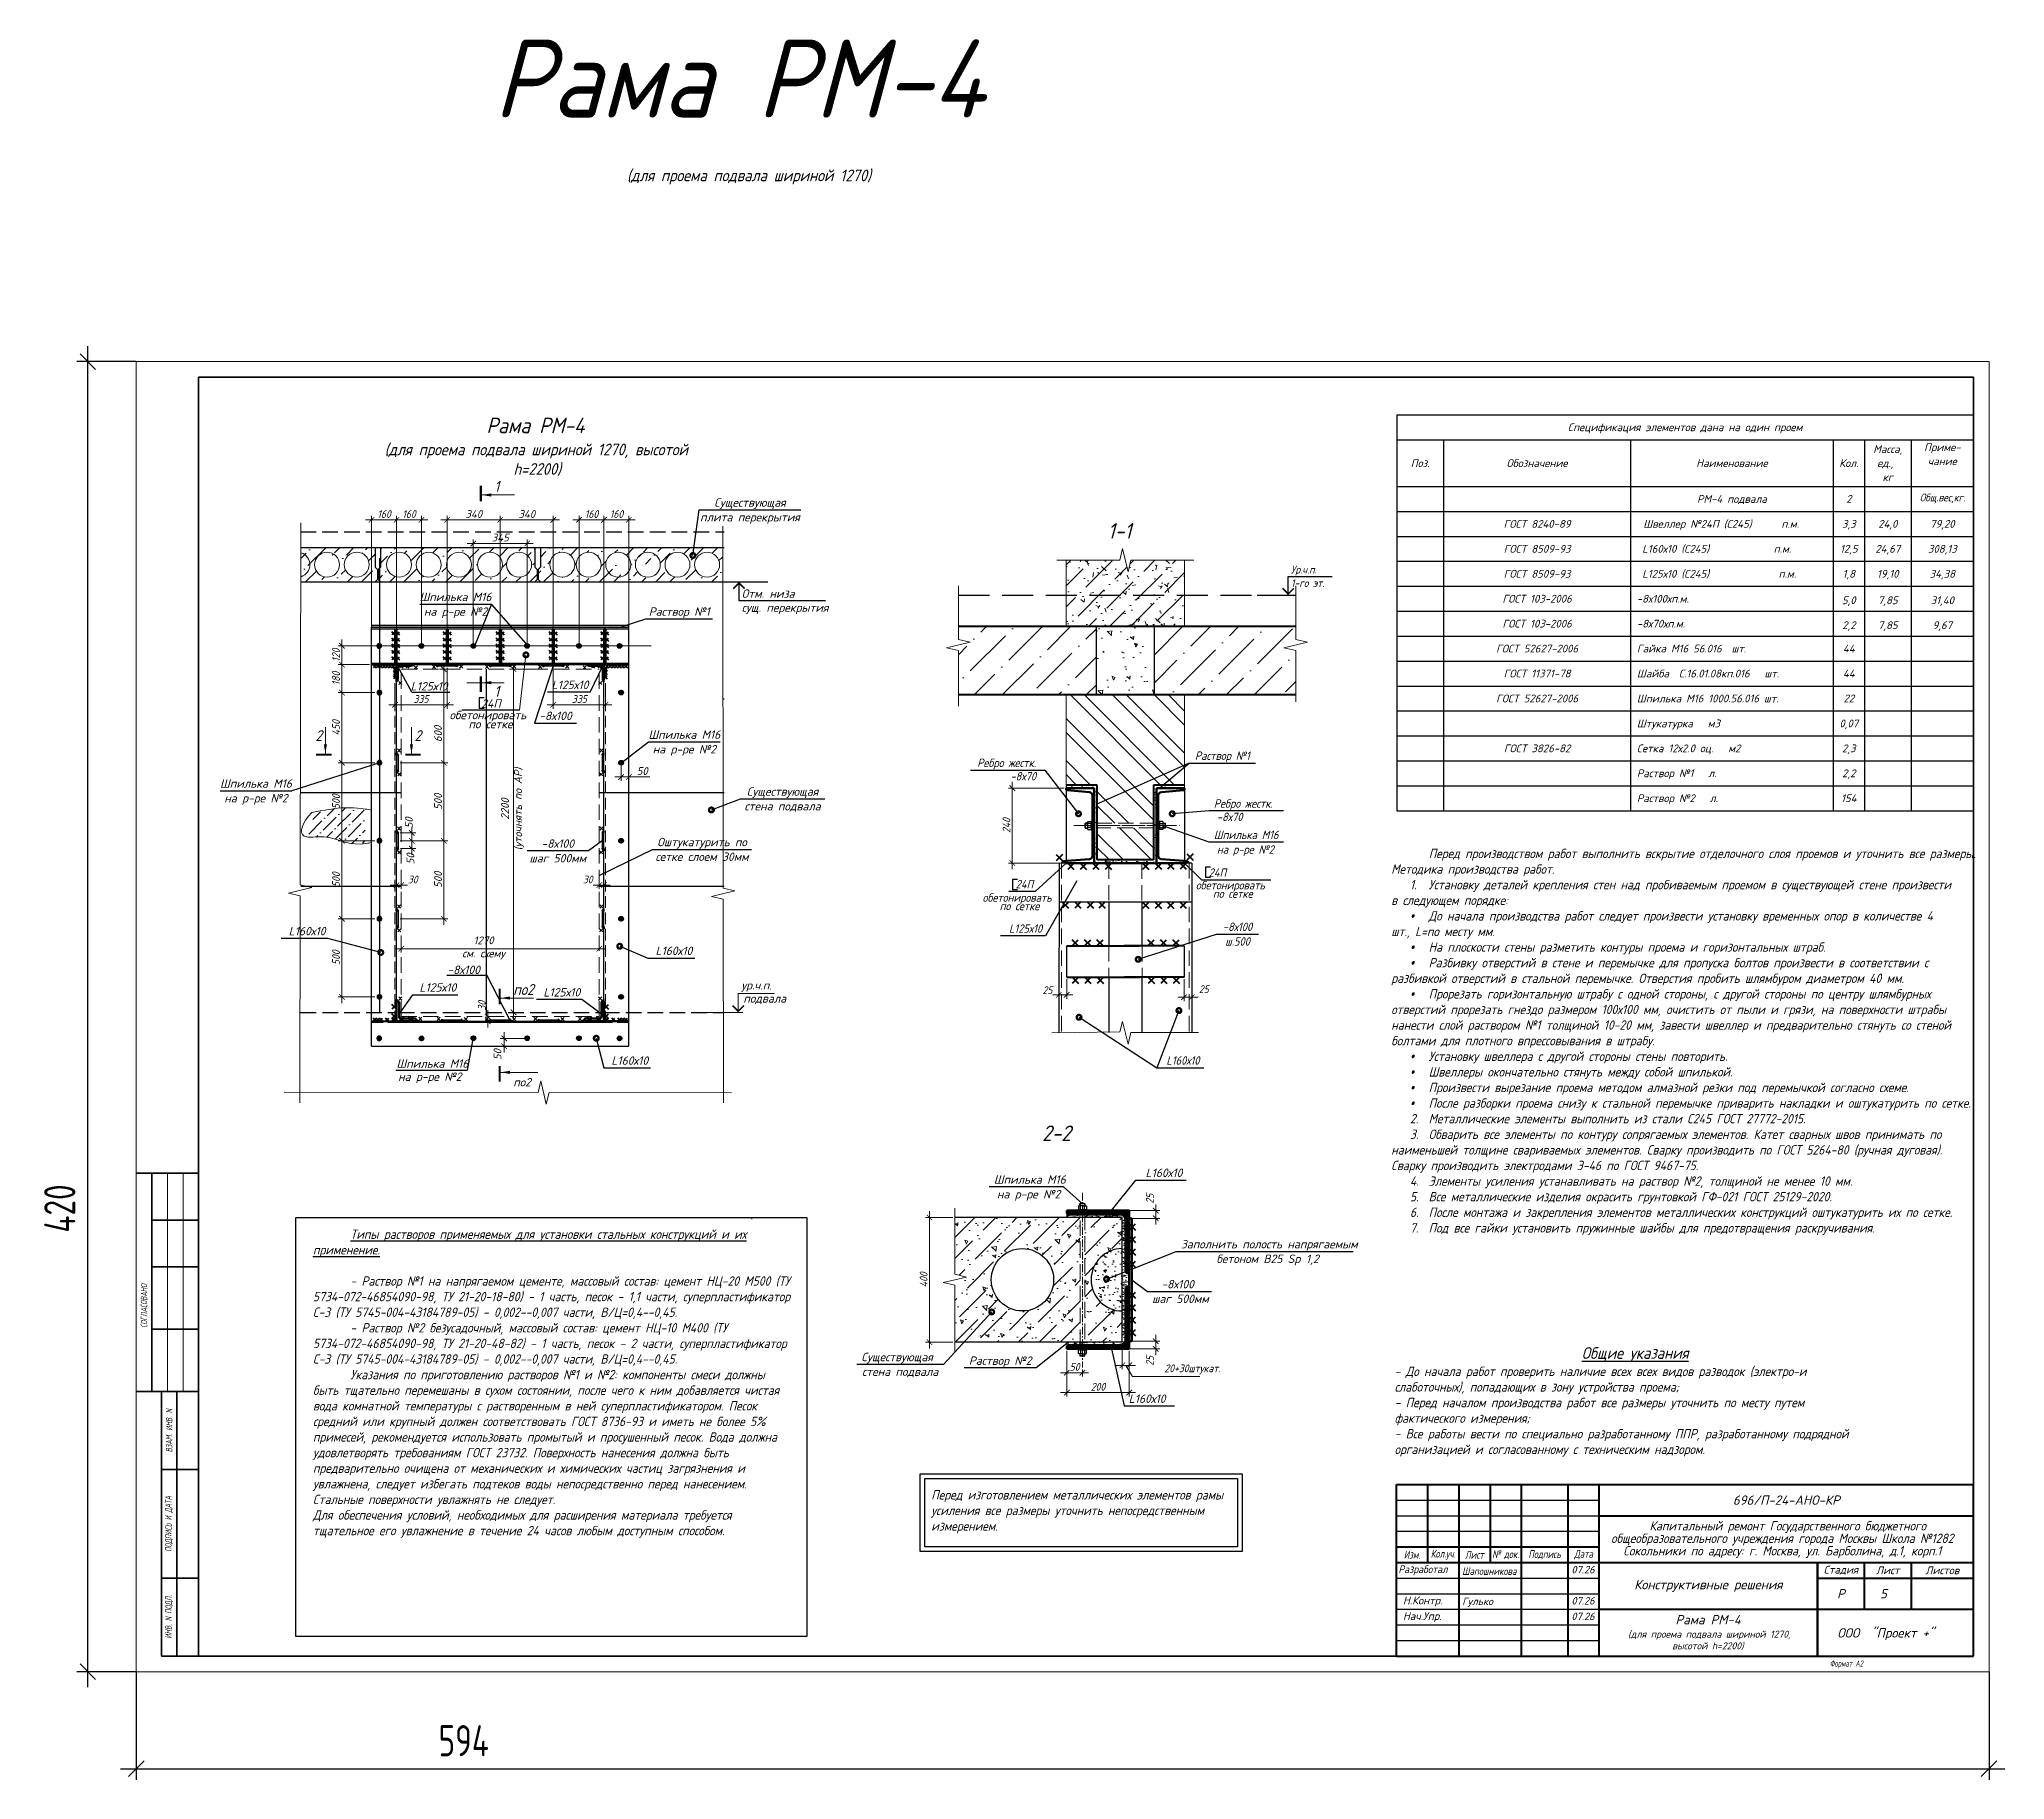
# Model space of a CAD drawing. Header units: millimetres. Extents: x 749182 to 2267578, y 70462 to 311449.
# Drawn here: x 2069298 to 2081900, y 184029 to 195188 of the extents above; entities that cross this region are included whole.
import ezdxf
from ezdxf.enums import TextEntityAlignment as Align

# ---------------------------------------------------------------- set-up
doc = ezdxf.new("R2010")
doc.units = ezdxf.units.MM
for name, pattern in [('015-60-22-12-0682-ПЗУ-20_П_изм1$0$K5LT_AXLED_REINFORCED', [13, 8, -2, 1, -2]), ('GOST2.303 4', [7, 5, -2, 0]), ('ГОСТ 2.303 4', [7, 5, -2, 0]), ('осеваяX2', [4, 2.5, -0.5, 0.5, -0.5])]:
    doc.linetypes.add(name, pattern=pattern)
doc.layers.get('Defpoints').update_dxf_attribs({"color": 255})
for name, color, linetype, lineweight in [('1Стены', 252, 'Continuous', 25), ('Shtamp', 7, 'Continuous', 35), ('монолит', 176, 'Continuous', 50), ('Оси', 165, 'осеваяX2', 13), ('Размер', 7, 'Continuous', 13), ('размеры', 7, 'Continuous', 9), ('Размеры КР', 164, 'Continuous', 9), ('сварка', 156, 'Continuous', 9), ('Стены', 184, 'Continuous', 40), ('штамп', 7, 'Continuous', 25), ('штрих', 8, 'Continuous', 5), ('Штрих кирпич', 252, 'Continuous', 9), ('штриховка кирпич', 42, 'Continuous', 5)]:
    doc.layers.add(name, color=color, linetype=linetype, lineweight=lineweight)
doc.layers.add('CS_UNPLOTTED', color=254, linetype='Continuous', plot=False)
for name, color, linetype in [('VPORTS', 7, 'Continuous'), ('металл', 124, 'Continuous'), ('Текст', 7, 'Continuous'), ('Штриховка', 252, 'Continuous')]:
    doc.layers.add(name, color=color, linetype=linetype)
doc.styles.add('GOST', font='', dxfattribs={"width": 0.8, "oblique": 10})
doc.styles.add('GOST 2.304_new', font='isocpeur.ttf', dxfattribs={"width": 0.9, "oblique": 15})
doc.styles.add('БДА100', font='romand.shx', dxfattribs={"width": 0.7})
doc.styles.add('М2', font='isocpeui.ttf')
doc.styles.get('GOST').set_extended_font_data('GOST type A')
doc.dimstyles.new('SPDS', dxfattribs={"dimscale": 25, "dimtxt": 2.5, "dimasz": 1.77, "dimexe": 1.25, "dimexo": 0.625, "dimtad": 1, "dimdec": 0, "dimrnd": 0.001, "dimtxsty": 'GOST 2.304_new', "dimblk": 'ARCHTICK', "dimcen": 2.5, "dimdle": 2, "dimclrt": 256, "dimazin": 2, "dimtfac": 0.75, "dimtdec": 0, "dimtmove": 1, "dimatfit": 3, "dimfxl": 0, "dimtolj": 1, "dimlwd": 9, "dimlwe": 9, "dimarcsym": 0})
doc.dimstyles.new('SPDS 1_10', dxfattribs={"dimscale": 10, "dimtxt": 2.5, "dimasz": 1.77, "dimexe": 1.25, "dimexo": 0.625, "dimtad": 1, "dimdec": 0, "dimrnd": 0.001, "dimtxsty": 'М2', "dimblk": 'ARCHTICK', "dimcen": 2.5, "dimdle": 2, "dimclrt": 256, "dimadec": 0, "dimazin": 2, "dimtfac": 0.75, "dimtdec": 0, "dimtmove": 1, "dimatfit": 3, "dimfxl": 0, "dimtolj": 1, "dimlwd": 9, "dimlwe": 9, "dimarcsym": 0})
doc.dimstyles.new('SPDS 1_20', dxfattribs={"dimscale": 20, "dimtxt": 2.5, "dimasz": 1.77, "dimexe": 1.25, "dimexo": 0.625, "dimtad": 1, "dimdec": 0, "dimrnd": 0.001, "dimtxsty": 'М2', "dimblk": 'ARCHTICK', "dimcen": 2.5, "dimdle": 2, "dimclrt": 256, "dimadec": 0, "dimazin": 2, "dimtfac": 0.75, "dimtdec": 0, "dimtmove": 1, "dimatfit": 3, "dimfxl": 0, "dimtolj": 1, "dimlwd": 9, "dimlwe": 9, "dimarcsym": 0})
doc.dimstyles.new('БДА1', dxfattribs={"dimtxt": 2, "dimasz": 1, "dimexe": 0.7, "dimexo": 0, "dimgap": 0.8, "dimtad": 1, "dimdec": 0, "dimrnd": 1, "dimzin": 0, "dimdsep": 46, "dimtxsty": 'БДА100', "dimblk": 'OBLIQUE', "dimcen": 2, "dimdle": 1, "dimadec": 0, "dimazin": 0, "dimtfac": 1, "dimtdec": 0, "dimtmove": 1, "dimatfit": 3, "dimldrblk": 'NONE', "dimfxl": 0, "dimtolj": 1, "dimtzin": 0, "dimlwd": -1, "dimlwe": -1, "dimarcsym": 0})
pattern_1 = [(45, (-41934123.9022, -1431703.9427), (-2.24506403027, 2.24506403027), [])]
pattern_2 = [(37.5, (-41932276.962, -1431073.833), (-0.800015648, 24.470661866), [0, -19.304, 0, -21.59, 0, -20.6375]), (7.5, (-41932276.962, -1431073.833), (22.476164157, 35.841255028), [0, -10.414, 0, -17.399, 0, -6.6675]), (327.5, (-41932292.583, -1431073.833), (39.549618512, 0.071859234), [0, -6.35, 0, -22.86, 0, -29.845]), (317.5, (-41932292.583, -1431073.833), (38.177822624, 11.146466163), [0, -3.175, 0, -14.986, 0, -17.145])]

msp = doc.modelspace()

# ---------------------------------------------------------------- texts
at = {"color": 0, "lineweight": -3, "ltscale": 0.071429, "char_height": 60, "attachment_point": 1, "style": 'М2'}
for s, insert, width in [('\\pi76.07979;5', (2081025.0409, 185251.5027), 194.341398), ('\\pi311.41598;Рама РМ-4{\\H0.75x; \\P\\pi7.80803;(для проема подвала шириной 1270, \\P\\pi290.45576;высотой h=2200)}', (2079477.6011, 185084.4924), 1057.195604)]:
    msp.add_mtext(s, dxfattribs=dict(at, insert=insert, width=width))
at = {"layer": 'Размер', "linetype": 'Continuous', "ltscale": 20, "style": 'GOST 2.304_new', "oblique": 15, "width": 0.9}
for s, p in [('1', (2072216.0356, 192286.21)), ('1', (2072216.0356, 190972.6557)), ('2', (2071068.6504, 190688.2699)), ('2', (2071704.4822, 190688.2699)), ('по2', (2072337.3378, 189060.5246))]:
    msp.add_text(s, height=70, dxfattribs=at).set_placement(p)
at = {"layer": 'Текст', "linetype": 'Continuous', "ltscale": 100, "style": 'М2'}
for s, height, p in [('Спецификация элементов дана на один проем', 49.96875, (2079851.2439, 192700.3229)), ('Масса,', 49.96875, (2081150.4314, 192560.4104)), ('Приме-', 49.96875, (2081500.2126, 192572.4247)), ('Поз.', 49.96875, (2078152.3064, 192470.4666)), ('Обозначение', 49.96875, (2078901.8376, 192470.4666)), ('Наименование', 49.96875, (2080151.0564, 192470.4666)), ('Кол.', 49.96875, (2080900.5876, 192470.4666)), ('ед., ', 49.96875, (2081150.4314, 192470.4666)), ('чание', 49.96875, (2081500.2126, 192482.481)), ('кг', 49.96875, (2081150.4314, 192380.5229)), ('РМ-4 подвала', 49.96875, (2080151.0564, 192240.6104)), ('2', 49.9688, (2080900.5876, 192240.877)), ('ГОСТ 8240-89', 49.96875, (2078901.8376, 192080.7104)), ('3,3', 49.96875, (2080900.5876, 192080.7104)), ('24,0', 49.96875, (2081150.4314, 192080.7104)), ('79,20', 49.96875, (2081500.2126, 192080.7104)), ('ГОСТ 8509-93', 49.96875, (2078901.8376, 191920.8104)), ('12,5', 49.96875, (2080900.5876, 191920.8104)), ('24,67', 49.96875, (2081150.4314, 191920.8104)), ('308,13', 49.96875, (2081500.2126, 191920.8104)), ('ГОСТ 8509-93', 49.96875, (2078901.8376, 191760.9104)), ('1,8', 49.96875, (2080900.5876, 191760.9104)), ('19,10', 49.96875, (2081150.4314, 191760.9104)), ('34,38', 49.96875, (2081500.2126, 191760.9104)), ('ГОСТ 103-2006', 49.96875, (2078901.8376, 191601.0104)), ('5,0', 49.96875, (2080900.5876, 191591.0166)), ('7,85', 49.96875, (2081150.4314, 191591.0166)), ('31,40', 49.96875, (2081500.2126, 191591.0166)), ('ГОСТ 103-2006', 49.96875, (2078901.8376, 191441.1104)), ('2,2', 49.96875, (2080900.5876, 191431.1166)), ('7,85', 49.96875, (2081150.4314, 191431.1166)), ('9,67', 49.96875, (2081500.2126, 191431.1166)), ('ГОСТ 52627-2006', 49.96875, (2078901.8376, 191281.2104)), ('44', 49.96875, (2080900.5876, 191281.2104)), ('ГОСТ 11371-78', 49.96875, (2078901.8376, 191121.3104)), ('44', 49.96875, (2080900.5876, 191121.3104)), ('ГОСТ 52627-2006', 49.96875, (2078901.8376, 190961.4104)), ('22', 49.96875, (2080900.5876, 190961.4104)), ('0,07', 49.96875, (2080900.5876, 190801.5104)), ('ГОСТ 3826-82', 49.96875, (2078901.8376, 190641.6104)), ('2,3', 49.96875, (2080900.5876, 190641.6104)), ('2,2', 49.96875, (2080900.5876, 190481.7104)), ('154', 49.96875, (2080900.5876, 190321.8104))]:
    msp.add_text(s, height=height, dxfattribs=at).set_placement(p, align=Align.MIDDLE_CENTER)
at = {"layer": 'Текст', "ltscale": 20, "style": 'М2'}
for s, p in [('Существующая', (2073855.144, 192190.9622)), ('Шпилька М16', (2071967.1753, 191585.7781)), ('Раствор №1', (2073401.5043, 191491.6817)), ('L125х10', (2071797.5315, 191012.6179)), ('L125х10', (2072701.2593, 191021.6562)), ('24П', (2072195.2141, 190902.6037)), ('обетонировать ', (2072191.7245, 190828.1343)), ('по сетке', (2072191.7245, 190770.176)), ('-8х100', (2072607.8616, 190822.7841)), ('Шпилька М16', (2073434.2531, 190702.6548)), ('Шпилька М16', (2070687.5583, 190389.1902)), ('Существующая', (2074064.1349, 190337.9375)), ('-8х100', (2072622.6461, 190003.9594)), ('Оштукатурить по', (2073547.6325, 190013.8685)), ('L160х10', (2071015.3569, 189442.7856)), ('L160х10', (2073367.2555, 189316.6366)), ('-8х100', (2072019.2402, 189194.6316)), ('L125х10', (2071853.9482, 189081.6839)), ('L125х10', (2072648.2813, 189050.424)), ('Шпилька М16', (2071818.8468, 188593.3065)), ('L160х10', (2073084.225, 188612.6559))]:
    msp.add_text(s, height=54, dxfattribs=at).set_placement(p, align=Align.CENTER)
for s, p in [('плита перекрытия', (2073855.144, 192150.9622)), ('на р-ре №2', (2071967.1753, 191545.7781)), ('на р-ре №2', (2073434.2531, 190662.6548)), ('на р-ре №2', (2070687.5583, 190349.1902)), ('стена подвала', (2074064.1349, 190297.9375)), ('шаг 500мм', (2072622.6461, 189963.9594)), ('сетке слоем 30мм', (2073547.6325, 189973.8685)), ('на р-ре №2', (2071802.0924, 188563.3378))]:
    msp.add_text(s, height=54, dxfattribs=at).set_placement(p, align=Align.TOP_CENTER)
at = {"layer": 'Текст', "linetype": 'Continuous', "ltscale": 100, "style": 'М2'}
for s, p in [('Швеллер №24П (С245)      п.м.', (2079582.6115, 192080.7104)), ('L160х10 (С245)             п.м.', (2079575.8411, 191920.8104)), ('L125х10 (С245)              п.м.', (2079575.8411, 191760.9104)), ('-8х100хп.м. ', (2079541.4376, 191601.0104)), ('-8х70хп.м. ', (2079541.4376, 191441.1104)), ('Гайка М16 56.016  шт.', (2079541.4376, 191281.2104)), ('Шайба  С.16.01.08кп.016   шт.', (2079541.4376, 191121.3104)), ('Шпилька М16 1000.56.016 шт.', (2079541.4376, 190961.4104)), ('Штукатурка   м3', (2079541.4376, 190801.5104)), ('Сетка 12х2.0 оц.   м2', (2079541.4376, 190641.6104)), ('Раствор №1   л.', (2079541.4376, 190481.7104)), ('Раствор №2   л.', (2079541.4376, 190321.8104))]:
    msp.add_text(s, height=49.96875, dxfattribs=at).set_placement(p, align=Align.MIDDLE_LEFT)
at = {"layer": 'Текст', "ltscale": 20, "style": 'М2'}
for s, p in [('сущ. перекрытия', (2073802.3289, 191571.0124)), ('ур.ч.п.', (2073799.4704, 189149.3891)), ('подвала', (2073812.6701, 189064.96))]:
    msp.add_text(s, height=54, dxfattribs=at).set_placement(p, align=Align.TOP_LEFT)
for s, p in [('Отм. низа', (2073802.3289, 191607.0124)), ('по2', (2072337.3378, 188474.2405))]:
    msp.add_text(s, height=54, dxfattribs=at).set_placement(p)
at = {"layer": 'Текст', "lineweight": 30, "ltscale": 20, "char_height": 100, "attachment_point": 1, "style": 'GOST 2.304_new'}
for s, width, insert in [('\\pi874.266;{\\H5x;Рама РМ-4 \\P\\pi1729.956;\\H0.15x;(для проема подвала шириной 1270)}', 5031.480346, (2071336.5075, 195186.2717)), ('\\pi828.68534;Рама РМ-4{\\H0.75x; \\P\\pi175.96576;(для проема подвала шириной 1270, высотой \\P\\pi1001.92736;h=2200)}', 2322.960521, (2071336.5075, 192762.2768))]:
    msp.add_mtext_dynamic_manual_height_columns(s, width=width, gutter_width=125, heights=[0], dxfattribs=dict(at, insert=insert))
at = {"layer": 'Текст', "linetype": 'Continuous', "ltscale": 100, "insert": (2081501.2948, 192243.4159), "char_height": 49.96875, "width": 345.651972, "attachment_point": 5, "style": 'GOST 2.304_new'}
msp.add_mtext('{\\W0.9;Общ.вес,кг.}', dxfattribs=at)
at = {"layer": 'Текст', "ltscale": 20, "char_height": 60, "attachment_point": 1, "style": 'GOST 2.304_new'}
for s, width, gutter_width, heights, insert in [('       Перед производством работ выполнить вскрытие отделочного слоя проемов и уточнить все размеры. \\PМетодика производства работ.\\P\\pi120;1.^IУстановку деталей крепления стен над пробиваемым проемом в существующей стене произвести в следующем порядке: \\P{\\fSymbol|b0|i1|c2|p18;·^I}До начала производства работ следует произвести установку временных опор в количестве 4 шт., L=по месту мм. \\P{\\fSymbol|b0|i1|c2|p18;·^I}На плоскости стены разметить контуры проема и горизонтальных штраб. \\P{\\fSymbol|b0|i1|c2|p18;·^I}Разбивку отверстий в стене и перемычке для пропуска болтов произвести в соответствии с разбивкой отверстий в стальной перемычке. Отверстия пробить шлямбуром диаметром 40 мм. \\P{\\fSymbol|b0|i1|c2|p18;·^I}Прорезать горизонтальную штрабу с одной стороны, с другой стороны по центру шлямбурных отверстий прорезать гнездо размером 100х100 мм, очистить от пыли и грязи, на поверхности штрабы нанести слой раствором №1 толщиной 10-20 мм, завести швеллер и предварительно стянуть со стеной болтами для плотного впрессовывания в штрабу. \\P{\\fSymbol|b0|i1|c2|p18;·^I}Установку швеллера с другой стороны стены повторить. \\P{\\fSymbol|b0|i1|c2|p18;·^I}Швеллеры окончательно стянуть между собой шпилькой. \\P{\\fSymbol|b0|i1|c2|p18;·^I}Произвести вырезание проема методом алмазной резки под перемычкой согласно схеме. \\P{\\fSymbol|b0|i1|c2|p18;·^I}После разборки проема снизу к стальной перемычке приварить накладки и оштукатурить по сетке. \\P2.^IМеталлические элементы выполнить из стали С245 ГОСТ 27772-2015. \\P3.^IОбварить все элементы по контуру сопрягаемых элементов. Катет сварных швов принимать по наименьшей толщине свариваемых элементов. Сварку производить по ГОСТ 5264-80 (ручная дуговая). Сварку производить электродами Э-46 по ГОСТ 9467-75.\\P4.^IЭлементы усиления устанавливать на раствор №2, толщиной не менее 10 мм. \\P5.^IВсе металлические изделия окрасить грунтовкой ГФ-021 ГОСТ 25129-2020. \\P6.^IПосле монтажа и закрепления элементов металлических конструкций оштукатурить их по сетке.\\P7.^IПод все гайки установить пружинные шайбы для предотвращения раскручивания. ', 3584.340827, 1500, [4759.4016], (2077966.6124, 189997.5424)), ('^I^I^I^I^I{\\H1.25x;\\LОбщие указания\\P}- До начала работ проверить наличие всех всех видов разводок (электро-и слаботочных), попадающих в зону устройства проема;\\P- Перед началом производства работ все размеры уточнить по месту путем фактического измерения;\\P- Все работы вести по специально разработанному ППР, разработанному подрядной организацией и согласованному с техническим надзором.', 2903.174826, 125, [0], (2077988.2269, 186802.0659)), ('Перед изготовлением металлических элементов рамы усиления все размеры уточнить непосредственным измерением.', 1952.323026, 125, [0], (2075017.3107, 185885.1346))]:
    msp.add_mtext_dynamic_manual_height_columns(s, width=width, gutter_width=gutter_width, heights=heights, dxfattribs=dict(at, insert=insert))
at = {"layer": 'Текст', "ltscale": 20, "insert": (2071052.7792, 187556.3729), "char_height": 60, "width": 3055.115397, "attachment_point": 1, "style": 'GOST 2.304_new'}
msp.add_mtext('^I{\\LТипы растворов применяемых для установки стальных конструкций и их применение.\\P}\\P^I- Раствор №1 на напрягаемом цементе, массовый состав: цемент НЦ-20 М500 (ТУ 5734-072-46854090-98, ТУ 21-20-18-80) - 1 часть, песок - 1,1 части, суперпластификатор С-3 (ТУ 5745-004-43184789-05) - 0,002--0,007 части, В/Ц=0,4--0,45. \\P^I- Раствор №2 безусадочный, массовый состав: цемент НЦ-10 М400 (ТУ 5734-072-46854090-98, ТУ 21-20-48-82) - 1 часть, песок - 2 части, суперпластификатор С-3 (ТУ 5745-004-43184789-05) - 0,002--0,007 части, В/Ц=0,4--0,45.\\P^IУказания по приготовлению растворов №1 и №2: компоненты смеси должны быть тщательно перемешаны в сухом состоянии, после чего к ним добавляется чистая вода комнатной температуры с растворенным в ней суперпластификатором. Песок средний или крупный должен соответствовать ГОСТ 8736-93 и иметь не более 5% примесей, рекомендуется использовать промытый и просушенный песок. Вода должна удовлетворять требованиям ГОСТ 23732. Поверхность нанесения должна быть предварительно очищена от механических и химических частиц загрязнения и увлажнена, следует избегать подтеков воды непосредственно перед нанесением. Стальные поверхности увлажнять не следует.\\PДля обеспечения условий, необходимых для расширения материала требуется тщательное его увлажнение в течение 24 часов любым доступным способом.', dxfattribs=at)

# ---------------------------------------------------------------- blocks, each defined once
blk = doc.blocks.new('м16')
at = {"layer": 'металл', "lineweight": 30, "ltscale": 20}
for p, q in [((-11, 6), (0, 13)), ((-11, -6), (-11, 6)), ((0, 13), (11, 6)), ((11, 6), (11, -6)), ((0, -13), (-11, -6)), ((11, -6), (0, -13))]:
    blk.add_line(p, q, dxfattribs=at)
blk.add_circle((0, 0), 15, dxfattribs=at)
for radius, start, end in [(10.4, 0, 180), (10.4, 180, 0), (6.92, 0, 180), (6.92, 180, 0)]:
    blk.add_arc((0, 0), radius, start, end, dxfattribs=at)
at = {"layer": 'металл', "linetype": 'Continuous', "lineweight": 25, "ltscale": 20}
blk.add_arc((0, 0), 8, 255, 165, dxfattribs=at)
at = {"layer": 'Оси', "ltscale": 20}
for p, q in [((17, 0), (-17, 0)), ((0, 17), (0, -17))]:
    blk.add_line(p, q, dxfattribs=at)
blk = doc.blocks.new('_ArchTick')
at = {"color": 0, "linetype": 'ByBlock', "const_width": 0.15}
blk.add_lwpolyline([(-0.5, -0.5), (0.5, 0.5)], dxfattribs=at)
blk = doc.blocks.new('*D1750')
at = {"layer": 'Defpoints', "color": 0, "lineweight": 20, "ltscale": 20, "transparency": 16777216}
for p in [(2071589, 189788), (2071619, 189788), (2071589, 189765)]:
    blk.add_point(p, dxfattribs=at)
at = {"layer": 'Размер', "color": 0, "lineweight": 9, "ltscale": 20, "transparency": 16777216}
for p, q in [((2071659, 189765), (2071549, 189765)), ((2071589, 189776), (2071589, 189740)), ((2071619, 189776), (2071619, 189740))]:
    blk.add_line(p, q, dxfattribs=at)
at = {"layer": 'Размер', "color": 0, "lineweight": 9, "ltscale": 20, "transparency": 16777216, "xscale": 35.4, "yscale": 35.4, "zscale": 35.4}
for p, rotation in [((2071589, 189765), 179.9999999995553), ((2071619, 189765), 359.9999999995553)]:
    blk.add_blockref('_ArchTick', p, dxfattribs=dict(at, rotation=rotation))
at = {"layer": 'Размер', "ltscale": 20, "transparency": 16777216, "insert": (2071693, 189801), "char_height": 50, "attachment_point": 5, "style": 'GOST 2.304_new'}
blk.add_mtext('\\A1;30', dxfattribs=at)
blk = doc.blocks.new('свар')
at = {"layer": 'сварка', "color": 0, "linetype": 'Continuous', "ltscale": 10}
for p, q in [((10, 10), (-10, -10)), ((-10, 10), (10, -10))]:
    blk.add_line(p, q, dxfattribs=at)
blk = doc.blocks.new('*D1751')
at = {"layer": 'Defpoints', "color": 0, "lineweight": 20, "ltscale": 20, "transparency": 16777216}
for p in [(2072889, 189788), (2072919, 189788), (2072919, 189765)]:
    blk.add_point(p, dxfattribs=at)
at = {"layer": 'Размер', "color": 0, "lineweight": 9, "ltscale": 20, "transparency": 16777216}
for p, q in [((2072849, 189765), (2072959, 189765)), ((2072889, 189776), (2072889, 189740)), ((2072919, 189776), (2072919, 189740))]:
    blk.add_line(p, q, dxfattribs=at)
at = {"layer": 'Размер', "color": 0, "lineweight": 9, "ltscale": 20, "transparency": 16777216, "xscale": 35.4, "yscale": 35.4, "zscale": 35.4, "rotation": 180}
blk.add_blockref('_ArchTick', (2072889, 189765), dxfattribs=at)
at = {"layer": 'Размер', "color": 0, "lineweight": 9, "ltscale": 20, "transparency": 16777216, "xscale": 35.4, "yscale": 35.4, "zscale": 35.4}
blk.add_blockref('_ArchTick', (2072919, 189765), dxfattribs=at)
at = {"layer": 'Размер', "ltscale": 20, "transparency": 16777216, "insert": (2072815, 189801), "char_height": 50, "attachment_point": 5, "style": 'GOST 2.304_new'}
blk.add_mtext('\\A1;30', dxfattribs=at)
blk = doc.blocks.new('*D1752')
at = {"layer": 'Defpoints', "color": 0, "lineweight": 20, "ltscale": 20, "transparency": 16777216}
for p in [(2071852, 191149), (2071600, 190549), (2071892, 190549)]:
    blk.add_point(p, dxfattribs=at)
at = {"layer": 'Размер', "color": 0, "lineweight": 9, "ltscale": 20, "transparency": 16777216}
for p, q in [((2071892, 191189), (2071892, 190509)), ((2071865, 191149), (2071917, 191149)), ((2071612, 190549), (2071917, 190549))]:
    blk.add_line(p, q, dxfattribs=at)
at = {"layer": 'Размер', "color": 0, "lineweight": 9, "ltscale": 20, "transparency": 16777216, "xscale": 35.4, "yscale": 35.4, "zscale": 35.4}
for p, rotation in [((2071892, 191149), 90), ((2071892, 190549), 270)]:
    blk.add_blockref('_ArchTick', p, dxfattribs=dict(at, rotation=rotation))
at = {"layer": 'Размер', "ltscale": 20, "transparency": 16777216, "insert": (2071855, 190734), "char_height": 50, "attachment_point": 5, "rotation": 90, "style": 'М2'}
blk.add_mtext('\\A1;600', dxfattribs=at)
blk = doc.blocks.new('*D1753')
at = {"layer": 'Defpoints', "color": 0, "lineweight": 20, "ltscale": 20, "transparency": 16777216}
for p in [(2071600, 190549), (2071600, 190049), (2071892, 190049)]:
    blk.add_point(p, dxfattribs=at)
at = {"layer": 'Размер', "color": 0, "lineweight": 9, "ltscale": 20, "transparency": 16777216}
for p, q in [((2071612, 190549), (2071917, 190549)), ((2071892, 190589), (2071892, 190009)), ((2071612, 190049), (2071917, 190049))]:
    blk.add_line(p, q, dxfattribs=at)
at = {"layer": 'Размер', "color": 0, "lineweight": 9, "ltscale": 20, "transparency": 16777216, "xscale": 35.4, "yscale": 35.4, "zscale": 35.4}
for p, rotation in [((2071892, 190549), 90), ((2071892, 190049), 270)]:
    blk.add_blockref('_ArchTick', p, dxfattribs=dict(at, rotation=rotation))
at = {"layer": 'Размер', "ltscale": 20, "transparency": 16777216, "insert": (2071855, 190299), "char_height": 50, "attachment_point": 5, "rotation": 90, "style": 'М2'}
blk.add_mtext('\\A1;500', dxfattribs=at)
blk = doc.blocks.new('*D1754')
at = {"layer": 'Defpoints', "color": 0, "lineweight": 20, "ltscale": 20, "transparency": 16777216}
for p in [(2071600, 190099), (2071612, 190049), (2071687, 190099)]:
    blk.add_point(p, dxfattribs=at)
at = {"layer": 'Размер', "color": 0, "lineweight": 9, "ltscale": 20, "transparency": 16777216}
for p, q in [((2071612, 190099), (2071712, 190099)), ((2071625, 190049), (2071712, 190049)), ((2071687, 190009), (2071687, 190139))]:
    blk.add_line(p, q, dxfattribs=at)
at = {"layer": 'Размер', "color": 0, "lineweight": 9, "ltscale": 20, "transparency": 16777216, "xscale": 35.4, "yscale": 35.4, "zscale": 35.4}
for p, rotation in [((2071687, 190099), 90), ((2071687, 190049), 270)]:
    blk.add_blockref('_ArchTick', p, dxfattribs=dict(at, rotation=rotation))
at = {"layer": 'Размер', "ltscale": 20, "transparency": 16777216, "insert": (2071668, 190164), "char_height": 50, "attachment_point": 5, "rotation": 90, "style": 'М2'}
blk.add_mtext('\\A1;50', dxfattribs=at)
blk = doc.blocks.new('*D1755')
at = {"layer": 'Defpoints', "color": 0, "lineweight": 20, "ltscale": 20, "transparency": 16777216}
for p in [(2071612, 190049), (2071602, 189999), (2071687, 189999)]:
    blk.add_point(p, dxfattribs=at)
at = {"layer": 'Размер', "color": 0, "lineweight": 9, "ltscale": 20, "transparency": 16777216}
for p, q in [((2071625, 190049), (2071712, 190049)), ((2071687, 190089), (2071687, 189959)), ((2071615, 189999), (2071712, 189999))]:
    blk.add_line(p, q, dxfattribs=at)
at = {"layer": 'Размер', "color": 0, "lineweight": 9, "ltscale": 20, "transparency": 16777216, "xscale": 35.4, "yscale": 35.4, "zscale": 35.4}
for p, rotation in [((2071687, 190049), 90), ((2071687, 189999), 270)]:
    blk.add_blockref('_ArchTick', p, dxfattribs=dict(at, rotation=rotation))
at = {"layer": 'Размер', "ltscale": 20, "transparency": 16777216, "insert": (2071678, 189933), "char_height": 50, "attachment_point": 5, "rotation": 90, "style": 'М2'}
blk.add_mtext('\\A1;50', dxfattribs=at)
blk = doc.blocks.new('*D1756')
at = {"layer": 'Defpoints', "color": 0, "lineweight": 20, "ltscale": 20, "transparency": 16777216}
for p in [(2073029, 190549), (2073079, 190549), (2073079, 190458)]:
    blk.add_point(p, dxfattribs=at)
at = {"layer": 'Размер', "color": 0, "lineweight": 9, "ltscale": 20, "transparency": 16777216}
for p, q in [((2073029, 190536), (2073029, 190433)), ((2073079, 190536), (2073079, 190433)), ((2072989, 190458), (2073119, 190458)), ((2073212, 190458), (2073079, 190458))]:
    blk.add_line(p, q, dxfattribs=at)
at = {"layer": 'Размер', "color": 0, "lineweight": 9, "ltscale": 20, "transparency": 16777216, "xscale": 35.4, "yscale": 35.4, "zscale": 35.4, "rotation": 180}
blk.add_blockref('_ArchTick', (2073029, 190458), dxfattribs=at)
at = {"layer": 'Размер', "color": 0, "lineweight": 9, "ltscale": 20, "transparency": 16777216, "xscale": 35.4, "yscale": 35.4, "zscale": 35.4}
blk.add_blockref('_ArchTick', (2073079, 190458), dxfattribs=at)
at = {"layer": 'Размер', "ltscale": 20, "transparency": 16777216, "insert": (2073164, 190496), "char_height": 50, "attachment_point": 5, "style": 'М2'}
blk.add_mtext('\\A1;50', dxfattribs=at)
blk = doc.blocks.new('*D1757')
at = {"layer": 'Defpoints', "color": 0, "lineweight": 20, "ltscale": 20, "transparency": 16777216}
for p in [(2071600, 190049), (2071600, 189549), (2071892, 189549)]:
    blk.add_point(p, dxfattribs=at)
at = {"layer": 'Размер', "color": 0, "lineweight": 9, "ltscale": 20, "transparency": 16777216}
for p, q in [((2071612, 190049), (2071917, 190049)), ((2071892, 190089), (2071892, 189509)), ((2071612, 189549), (2071917, 189549))]:
    blk.add_line(p, q, dxfattribs=at)
at = {"layer": 'Размер', "color": 0, "lineweight": 9, "ltscale": 20, "transparency": 16777216, "xscale": 35.4, "yscale": 35.4, "zscale": 35.4}
for p, rotation in [((2071892, 190049), 90), ((2071892, 189549), 270)]:
    blk.add_blockref('_ArchTick', p, dxfattribs=dict(at, rotation=rotation))
at = {"layer": 'Размер', "ltscale": 20, "transparency": 16777216, "insert": (2071855, 189799), "char_height": 50, "attachment_point": 5, "rotation": 90, "style": 'М2'}
blk.add_mtext('\\A1;500', dxfattribs=at)
blk = doc.blocks.new('*D1758')
at = {"layer": 'Defpoints', "color": 0, "lineweight": 20, "ltscale": 20, "transparency": 16777216}
for p in [(2072164, 188922), (2072174, 188922), (2072164, 188892)]:
    blk.add_point(p, dxfattribs=at)
at = {"layer": 'Размер', "color": 0, "lineweight": 9, "ltscale": 20, "transparency": 16777216}
for p, q in [((2072174, 188852), (2072174, 188962)), ((2072176, 188922), (2072199, 188922)), ((2072176, 188892), (2072199, 188892))]:
    blk.add_line(p, q, dxfattribs=at)
at = {"layer": 'Размер', "color": 0, "lineweight": 9, "ltscale": 20, "transparency": 16777216, "xscale": 35.4, "yscale": 35.4, "zscale": 35.4}
for p, rotation in [((2072174, 188922), 90), ((2072174, 188892), 270)]:
    blk.add_blockref('_ArchTick', p, dxfattribs=dict(at, rotation=rotation))
at = {"layer": 'Размер', "ltscale": 20, "transparency": 16777216, "insert": (2072136, 188991), "char_height": 50, "attachment_point": 5, "rotation": 90, "style": 'GOST 2.304_new'}
blk.add_mtext('\\A1;30', dxfattribs=at)
blk = doc.blocks.new('*D1748')
at = {"layer": 'Defpoints', "color": 0, "lineweight": 20, "ltscale": 20, "transparency": 16777216}
for p in [(2071429, 192107), (2071429, 191419), (2071589, 191179)]:
    blk.add_point(p, dxfattribs=at)
at = {"layer": 'размеры', "color": 0, "lineweight": 9, "ltscale": 20, "transparency": 16777216}
for p, q in [((2071629, 192107), (2071389, 192107)), ((2071429, 191431), (2071429, 192132)), ((2071589, 191191), (2071589, 192132))]:
    blk.add_line(p, q, dxfattribs=at)
at = {"layer": 'размеры', "color": 0, "lineweight": 9, "ltscale": 20, "transparency": 16777216, "xscale": 35.4, "yscale": 35.4, "zscale": 35.4, "rotation": 180}
blk.add_blockref('_ArchTick', (2071429, 192107), dxfattribs=at)
at = {"layer": 'размеры', "color": 0, "lineweight": 9, "ltscale": 20, "transparency": 16777216, "xscale": 35.4, "yscale": 35.4, "zscale": 35.4}
blk.add_blockref('_ArchTick', (2071589, 192107), dxfattribs=at)
at = {"layer": 'размеры', "ltscale": 20, "transparency": 16777216, "insert": (2071509, 192144), "char_height": 50, "attachment_point": 5, "style": 'GOST 2.304_new'}
blk.add_mtext('\\A1;160', dxfattribs=at)
blk = doc.blocks.new('*D1749')
at = {"layer": 'Defpoints', "color": 0, "lineweight": 20, "ltscale": 20, "transparency": 16777216}
for p in [(2073079, 192107), (2072919, 191419), (2073079, 191419)]:
    blk.add_point(p, dxfattribs=at)
at = {"layer": 'размеры', "color": 0, "lineweight": 9, "ltscale": 20, "transparency": 16777216}
for p, q in [((2072879, 192107), (2073119, 192107)), ((2072919, 191431), (2072919, 192132)), ((2073079, 191431), (2073079, 192132))]:
    blk.add_line(p, q, dxfattribs=at)
at = {"layer": 'размеры', "color": 0, "lineweight": 9, "ltscale": 20, "transparency": 16777216, "xscale": 35.4, "yscale": 35.4, "zscale": 35.4, "rotation": 180}
blk.add_blockref('_ArchTick', (2072919, 192107), dxfattribs=at)
at = {"layer": 'размеры', "color": 0, "lineweight": 9, "ltscale": 20, "transparency": 16777216, "xscale": 35.4, "yscale": 35.4, "zscale": 35.4}
blk.add_blockref('_ArchTick', (2073079, 192107), dxfattribs=at)
at = {"layer": 'размеры', "ltscale": 20, "transparency": 16777216, "insert": (2072999, 192144), "char_height": 50, "attachment_point": 5, "style": 'GOST 2.304_new'}
blk.add_mtext('\\A1;160', dxfattribs=at)
blk = doc.blocks.new('*D1741')
at = {"layer": 'Defpoints', "color": 0, "lineweight": 20, "ltscale": 20, "transparency": 16777216}
for p in [(2072339, 191149), (2072508, 191149), (2072393, 188949)]:
    blk.add_point(p, dxfattribs=at)
at = {"layer": 'Размер', "color": 0, "lineweight": 9, "ltscale": 20, "transparency": 16777216}
for p, q in [((2072339, 188909), (2072339, 191189)), ((2072496, 191149), (2072314, 191149)), ((2072381, 188949), (2072314, 188949))]:
    blk.add_line(p, q, dxfattribs=at)
at = {"layer": 'Размер', "color": 0, "lineweight": 9, "ltscale": 20, "transparency": 16777216, "xscale": 35.4, "yscale": 35.4, "zscale": 35.4}
for p, rotation in [((2072339, 191149), 90), ((2072339, 188949), 270)]:
    blk.add_blockref('_ArchTick', p, dxfattribs=dict(at, rotation=rotation))
at = {"layer": 'Размер', "ltscale": 20, "transparency": 16777216, "insert": (2072333, 190253), "char_height": 50, "width": 670.58, "attachment_point": 5, "rotation": 90, "style": 'М2'}
blk.add_mtext('\\A1;2200 \\P(уточнять по АР)', dxfattribs=at)
blk = doc.blocks.new('*D1742')
at = {"layer": 'Defpoints', "color": 0, "lineweight": 20, "ltscale": 20, "transparency": 16777216}
for p in [(2071429, 191299), (2071239, 191179), (2071429, 191179)]:
    blk.add_point(p, dxfattribs=at)
at = {"layer": 'размеры', "color": 0, "lineweight": 9, "ltscale": 20, "transparency": 16777216}
for p, q in [((2071416, 191299), (2071214, 191299)), ((2071239, 191339), (2071239, 191139)), ((2071416, 191179), (2071214, 191179))]:
    blk.add_line(p, q, dxfattribs=at)
at = {"layer": 'размеры', "color": 0, "lineweight": 9, "ltscale": 20, "transparency": 16777216, "xscale": 35.4, "yscale": 35.4, "zscale": 35.4}
for p, rotation in [((2071239, 191299), 90), ((2071239, 191179), 270)]:
    blk.add_blockref('_ArchTick', p, dxfattribs=dict(at, rotation=rotation))
at = {"layer": 'размеры', "ltscale": 20, "transparency": 16777216, "insert": (2071201, 191239), "char_height": 50, "attachment_point": 5, "rotation": 90, "style": 'GOST 2.304_new'}
blk.add_mtext('\\A1;120', dxfattribs=at)
blk = doc.blocks.new('*D1743')
at = {"layer": 'Defpoints', "color": 0, "lineweight": 20, "ltscale": 20, "transparency": 16777216}
for p in [(2071429, 191179), (2071239, 190999), (2071461, 190999)]:
    blk.add_point(p, dxfattribs=at)
at = {"layer": 'размеры', "color": 0, "lineweight": 9, "ltscale": 20, "transparency": 16777216}
for p, q in [((2071416, 191179), (2071214, 191179)), ((2071239, 191219), (2071239, 190959)), ((2071449, 190999), (2071214, 190999))]:
    blk.add_line(p, q, dxfattribs=at)
at = {"layer": 'размеры', "color": 0, "lineweight": 9, "ltscale": 20, "transparency": 16777216, "xscale": 35.4, "yscale": 35.4, "zscale": 35.4}
for p, rotation in [((2071239, 191179), 90), ((2071239, 190999), 270)]:
    blk.add_blockref('_ArchTick', p, dxfattribs=dict(at, rotation=rotation))
at = {"layer": 'размеры', "ltscale": 20, "transparency": 16777216, "insert": (2071201, 191089), "char_height": 50, "attachment_point": 5, "rotation": 90, "style": 'GOST 2.304_new'}
blk.add_mtext('\\A1;180', dxfattribs=at)
blk = doc.blocks.new('*D1744')
at = {"layer": 'Defpoints', "color": 0, "lineweight": 20, "ltscale": 20, "transparency": 16777216}
for p in [(2071461, 190999), (2071239, 190549), (2071461, 190549)]:
    blk.add_point(p, dxfattribs=at)
at = {"layer": 'размеры', "color": 0, "lineweight": 9, "ltscale": 20, "transparency": 16777216}
for p, q in [((2071449, 190999), (2071214, 190999)), ((2071239, 191039), (2071239, 190509)), ((2071449, 190549), (2071214, 190549))]:
    blk.add_line(p, q, dxfattribs=at)
at = {"layer": 'размеры', "color": 0, "lineweight": 9, "ltscale": 20, "transparency": 16777216, "xscale": 35.4, "yscale": 35.4, "zscale": 35.4}
for p, rotation in [((2071239, 190999), 90), ((2071239, 190549), 270)]:
    blk.add_blockref('_ArchTick', p, dxfattribs=dict(at, rotation=rotation))
at = {"layer": 'размеры', "ltscale": 20, "transparency": 16777216, "insert": (2071201, 190774), "char_height": 50, "attachment_point": 5, "rotation": 90, "style": 'GOST 2.304_new'}
blk.add_mtext('\\A1;450', dxfattribs=at)
blk = doc.blocks.new('*D1745')
at = {"layer": 'Defpoints', "color": 0, "lineweight": 20, "ltscale": 20, "transparency": 16777216}
for p in [(2071461, 190549), (2071239, 190049), (2071461, 190049)]:
    blk.add_point(p, dxfattribs=at)
at = {"layer": 'размеры', "color": 0, "lineweight": 9, "ltscale": 20, "transparency": 16777216}
for p, q in [((2071449, 190549), (2071214, 190549)), ((2071239, 190589), (2071239, 190009)), ((2071449, 190049), (2071214, 190049))]:
    blk.add_line(p, q, dxfattribs=at)
at = {"layer": 'размеры', "color": 0, "lineweight": 9, "ltscale": 20, "transparency": 16777216, "xscale": 35.4, "yscale": 35.4, "zscale": 35.4}
for p, rotation in [((2071239, 190549), 90), ((2071239, 190049), 270)]:
    blk.add_blockref('_ArchTick', p, dxfattribs=dict(at, rotation=rotation))
at = {"layer": 'размеры', "ltscale": 20, "transparency": 16777216, "insert": (2071201, 190299), "char_height": 50, "attachment_point": 5, "rotation": 90, "style": 'GOST 2.304_new'}
blk.add_mtext('\\A1;500', dxfattribs=at)
blk = doc.blocks.new('*D1746')
at = {"layer": 'Defpoints', "color": 0, "lineweight": 20, "ltscale": 20, "transparency": 16777216}
for p in [(2071461, 190049), (2071239, 189549), (2071461, 189549)]:
    blk.add_point(p, dxfattribs=at)
at = {"layer": 'размеры', "color": 0, "lineweight": 9, "ltscale": 20, "transparency": 16777216}
for p, q in [((2071449, 190049), (2071214, 190049)), ((2071239, 190089), (2071239, 189509)), ((2071449, 189549), (2071214, 189549))]:
    blk.add_line(p, q, dxfattribs=at)
at = {"layer": 'размеры', "color": 0, "lineweight": 9, "ltscale": 20, "transparency": 16777216, "xscale": 35.4, "yscale": 35.4, "zscale": 35.4}
for p, rotation in [((2071239, 190049), 90), ((2071239, 189549), 270)]:
    blk.add_blockref('_ArchTick', p, dxfattribs=dict(at, rotation=rotation))
at = {"layer": 'размеры', "ltscale": 20, "transparency": 16777216, "insert": (2071201, 189799), "char_height": 50, "attachment_point": 5, "rotation": 90, "style": 'GOST 2.304_new'}
blk.add_mtext('\\A1;500', dxfattribs=at)
blk = doc.blocks.new('*D1747')
at = {"layer": 'Defpoints', "color": 0, "lineweight": 20, "ltscale": 20, "transparency": 16777216}
for p in [(2071461, 189549), (2071239, 189048), (2071461, 189048)]:
    blk.add_point(p, dxfattribs=at)
at = {"layer": 'размеры', "color": 0, "lineweight": 9, "ltscale": 20, "transparency": 16777216}
for p, q in [((2071449, 189549), (2071214, 189549)), ((2071239, 189589), (2071239, 189008)), ((2071449, 189048), (2071214, 189048))]:
    blk.add_line(p, q, dxfattribs=at)
at = {"layer": 'размеры', "color": 0, "lineweight": 9, "ltscale": 20, "transparency": 16777216, "xscale": 35.4, "yscale": 35.4, "zscale": 35.4}
for p, rotation in [((2071239, 189549), 90), ((2071239, 189048), 270)]:
    blk.add_blockref('_ArchTick', p, dxfattribs=dict(at, rotation=rotation))
at = {"layer": 'размеры', "ltscale": 20, "transparency": 16777216, "insert": (2071201, 189299), "char_height": 50, "attachment_point": 5, "rotation": 90, "style": 'GOST 2.304_new'}
blk.add_mtext('\\A1;500', dxfattribs=at)
blk = doc.blocks.new('*D1759')
at = {"layer": 'Defpoints', "color": 0, "lineweight": 20, "ltscale": 20, "transparency": 16777216}
for p in [(2071749, 192107), (2071589, 192029), (2071749, 191299)]:
    blk.add_point(p, dxfattribs=at)
at = {"layer": 'размеры', "color": 0, "lineweight": 9, "ltscale": 20, "transparency": 16777216}
for p, q in [((2071549, 192107), (2071789, 192107)), ((2071589, 192042), (2071589, 192132)), ((2071749, 191311), (2071749, 192132))]:
    blk.add_line(p, q, dxfattribs=at)
at = {"layer": 'размеры', "color": 0, "lineweight": 9, "ltscale": 20, "transparency": 16777216, "xscale": 35.4, "yscale": 35.4, "zscale": 35.4, "rotation": 180}
blk.add_blockref('_ArchTick', (2071589, 192107), dxfattribs=at)
at = {"layer": 'размеры', "color": 0, "lineweight": 9, "ltscale": 20, "transparency": 16777216, "xscale": 35.4, "yscale": 35.4, "zscale": 35.4}
blk.add_blockref('_ArchTick', (2071749, 192107), dxfattribs=at)
at = {"layer": 'размеры', "ltscale": 20, "transparency": 16777216, "insert": (2071669, 192144), "char_height": 50, "attachment_point": 5, "style": 'GOST 2.304_new'}
blk.add_mtext('\\A1;160', dxfattribs=at)
blk = doc.blocks.new('*D1760')
at = {"layer": 'Defpoints', "color": 0, "lineweight": 20, "ltscale": 20, "transparency": 16777216}
for p in [(2072919, 192107), (2072919, 191788), (2072759, 191299)]:
    blk.add_point(p, dxfattribs=at)
at = {"layer": 'размеры', "color": 0, "lineweight": 9, "ltscale": 20, "transparency": 16777216}
for p, q in [((2072719, 192107), (2072959, 192107)), ((2072759, 191311), (2072759, 192132)), ((2072919, 191801), (2072919, 192132))]:
    blk.add_line(p, q, dxfattribs=at)
at = {"layer": 'размеры', "color": 0, "lineweight": 9, "ltscale": 20, "transparency": 16777216, "xscale": 35.4, "yscale": 35.4, "zscale": 35.4, "rotation": 180}
blk.add_blockref('_ArchTick', (2072759, 192107), dxfattribs=at)
at = {"layer": 'размеры', "color": 0, "lineweight": 9, "ltscale": 20, "transparency": 16777216, "xscale": 35.4, "yscale": 35.4, "zscale": 35.4}
blk.add_blockref('_ArchTick', (2072919, 192107), dxfattribs=at)
at = {"layer": 'размеры', "ltscale": 20, "transparency": 16777216, "insert": (2072839, 192144), "char_height": 50, "attachment_point": 5, "style": 'GOST 2.304_new'}
blk.add_mtext('\\A1;160', dxfattribs=at)
blk = doc.blocks.new('_Oblique')
at = {"color": 0, "linetype": 'ByBlock', "lineweight": -2}
blk.add_line((-0.5, -0.5), (0.5, 0.5), dxfattribs=at)
blk = doc.blocks.new('*D714')
at = {"layer": 'Defpoints', "color": 0, "transparency": 16777216}
for p, q in [((0, 0), (0, -34.62)), ((594, 0), (594, -34.62)), ((-5, -31.12), (599, -31.12))]:
    blk.add_line(p, q, dxfattribs=at)
for p in [(0, 0), (594, 0), (594, -31.12)]:
    blk.add_point(p, dxfattribs=at)
at = {"layer": 'Defpoints', "color": 0, "transparency": 16777216, "xscale": 5, "yscale": 5, "zscale": 5, "rotation": 180}
blk.add_blockref('_Oblique', (0, -31.12), dxfattribs=at)
at = {"layer": 'Defpoints', "color": 0, "transparency": 16777216, "xscale": 5, "yscale": 5, "zscale": 5}
blk.add_blockref('_Oblique', (594, -31.12), dxfattribs=at)
at = {"layer": 'Defpoints', "color": 0, "lineweight": 0, "transparency": 16777216, "insert": (105, -22.12), "char_height": 10, "attachment_point": 5, "style": 'БДА100'}
blk.add_mtext('\\A1;594', dxfattribs=at)
blk = doc.blocks.new('_None')
blk = doc.blocks.new('*D715')
at = {"layer": 'Defpoints', "color": 0, "transparency": 16777216}
for p, q in [((-15.52, -5), (-15.52, 425)), ((0, 420), (-19.02, 420)), ((0, 0), (-19.02, 0))]:
    blk.add_line(p, q, dxfattribs=at)
for p in [(-15.52, 420), (0, 420), (0, 0)]:
    blk.add_point(p, dxfattribs=at)
at = {"layer": 'Defpoints', "color": 0, "transparency": 16777216, "xscale": 5, "yscale": 5, "zscale": 5}
for p, rotation in [((-15.52, 420), 90), ((-15.52, 0), 270)]:
    blk.add_blockref('_Oblique', p, dxfattribs=dict(at, rotation=rotation))
at = {"layer": 'Defpoints', "color": 0, "lineweight": 0, "transparency": 16777216, "insert": (-24.52, 148.5), "char_height": 10, "attachment_point": 5, "rotation": 90, "style": 'БДА100'}
blk.add_mtext('\\A1;420', dxfattribs=at)
blk = doc.blocks.new('A$C88dd6df2')
at = {"layer": 'Shtamp', "linetype": 'Continuous', "lineweight": 40}
for p, q in [((-185, 55), (0, 55)), ((-185, 0), (-185, 55)), ((-175, 55), (-175, 30)), ((-165, 55), (-165, 0)), ((-155, 55), (-155, 30)), ((-145, 55), (-145, 0)), ((-130, 55), (-130, 0)), ((-120, 0), (-120, 54.99)), ((0, 0), (0, 55)), ((-120, 45), (0, 45)), ((-185, 35), (-120, 35)), ((-185, 30), (0, 30)), ((-50, 0), (-50, 30)), ((-50, 30), (-50, 0)), ((-35, 30), (-35, 15)), ((-20, 30), (-20, 15)), ((-50, 25), (0, 25)), ((-120, 15), (0, 15)), ((-185, 0), (0, 0))]:
    blk.add_line(p, q, dxfattribs=at)
at = {"layer": 'Shtamp', "linetype": 'Continuous', "lineweight": 25}
for p, q in [((-185, 50), (-120, 50)), ((-185, 45), (-120, 45)), ((-185, 40), (-120, 40)), ((-185, 25), (-120, 25)), ((-185, 20), (-120, 20)), ((-185, 15), (-120, 15)), ((-185, 10), (-120, 10)), ((-185, 5), (-120, 5))]:
    blk.add_line(p, q, dxfattribs=at)
at = {"layer": 'штамп', "lineweight": 30}
blk.add_lwpolyline([(-185, 0), (0, 0), (0, 55), (-185, 55)], close=True, dxfattribs=at)
at = {"layer": 'Shtamp', "ltscale": 33.333333, "char_height": 3, "attachment_point": 5, "style": 'М2'}
for s, insert, width, line_spacing_factor in [('{\\W1;696/П-24-АНО-КР}', (-60, 50), 120, 0.76), ('{\\fISOCPEUR|b0|i0|c204|p34;\\Q15;\\W0.9;  Капитальный ремонт Государственного бюджетного общеобразовательного учреждения города Москвы Школа №1282 Сокольники по адресу: г. Москва, ул. Барболина, д.1, корп.1}', (-61.29, 37.36), 120, 0.8), ('{\\W1;Конструктивные решения}', (-85, 22.5), 109.3351, 0.76), ('{\\W1;Р}', (-42.5, 20), 109.3351, 0.76), ('{\\W1;ООО  "Проект +"}', (-28.13, 7.03), 109.3351, 0.76)]:
    blk.add_mtext(s, dxfattribs=dict(at, insert=insert, width=width, line_spacing_factor=line_spacing_factor))
at = {"layer": 'Shtamp', "color": 18, "ltscale": 100, "true_color": 0x000000, "style": 'М2'}
for s, insert, char_height, width, attachment_point in [('{\\W0.8;\\C256;Изм.}', (-180, 32.5), 2.5, 10, 5), ('{\\W0.8;\\C256;Кол\\T0.9;.\\T1;уч.}', (-170, 32.5), 2.5, 10, 5), ('{\\W0.8;\\C256;Лист}', (-160, 32.5), 2.5, 10, 5), ('{\\W0.8;\\C256;№\\T0.75; \\T1;док.}', (-150, 32.5), 2.5, 10, 5), ('{\\W0.8;\\C256;Подпись}', (-137.5, 32.5), 2.5, 15, 5), ('{\\W0.8;\\C256;Дата}', (-125, 32.5), 2.5, 10, 5), ('\\pi0.5,t0;{\\W0.9;\\C256; Разработал}', (-186.29, 27.5), 2.5, 20, 4), ('{\\W0.85;\\C256;Шапошникова}', (-163.93, 27.24), 2.4, 25.0954, 4), ('{\\W1;\\C256;07.26}', (-128.9, 27.73), 2.4, 20, 4), ('{\\W1;\\C256;Стадия}', (-42.5, 27.5), 2.5, 15, 5), ('{\\W1;\\C256;Лист}', (-27.5, 27.5), 2.5, 15, 5), ('{\\W1;\\C256;Листов}', (-10, 27.5), 2.5, 20, 5), ('\\pi0.5,t0;{\\W1;\\C256; Н.Контр.}', (-185, 17.5), 2.5, 20, 4), ('{\\W1;\\C256;07.26}', (-128.9, 17.73), 2.4, 20, 4), ('\\pi0.5,t0;{\\W1;\\C256; Нач.Упр.}', (-185, 12.5), 2.5, 20, 4), ('{\\W1;\\C256;Гулько}', (-163.93, 17.24), 2.4, 25.0954, 4), ('{\\W1;\\C256;07.26}', (-128.9, 12.73), 2.4, 20, 4)]:
    blk.add_mtext(s, dxfattribs=dict(at, insert=insert, char_height=char_height, width=width, attachment_point=attachment_point))
blk = doc.blocks.new('*D1761')
at = {"layer": 'Defpoints', "color": 0, "lineweight": 20, "ltscale": 20, "transparency": 16777216}
for p in [(2071914, 191171), (2071579, 191018), (2071914, 190921)]:
    blk.add_point(p, dxfattribs=at)
at = {"layer": 'размеры', "color": 0, "lineweight": 9, "ltscale": 20, "transparency": 16777216}
for p, q in [((2071914, 191158), (2071914, 190896)), ((2071539, 190921), (2071954, 190921)), ((2071579, 191005), (2071579, 190896))]:
    blk.add_line(p, q, dxfattribs=at)
at = {"layer": 'размеры', "color": 0, "lineweight": 9, "ltscale": 20, "transparency": 16777216, "xscale": 35.4, "yscale": 35.4, "zscale": 35.4, "rotation": 180}
blk.add_blockref('_ArchTick', (2071579, 190921), dxfattribs=at)
at = {"layer": 'размеры', "color": 0, "lineweight": 9, "ltscale": 20, "transparency": 16777216, "xscale": 35.4, "yscale": 35.4, "zscale": 35.4}
blk.add_blockref('_ArchTick', (2071914, 190921), dxfattribs=at)
at = {"layer": 'размеры', "ltscale": 20, "transparency": 16777216, "insert": (2071746, 190958), "char_height": 50, "attachment_point": 5, "style": 'GOST 2.304_new'}
blk.add_mtext('\\A1;335', dxfattribs=at)
blk = doc.blocks.new('*D1613')
at = {"layer": 'Defpoints', "color": 0, "lineweight": 20, "ltscale": 10, "transparency": 16777216}
for p in [(314.4, 574.2), (233.3, 174.2), (314.4, 174.2)]:
    blk.add_point(p, dxfattribs=at)
at = {"layer": 'Размер', "color": 0, "lineweight": 9, "ltscale": 10, "transparency": 16777216}
for p, q in [((308.2, 574.2), (220.8, 574.2)), ((233.3, 594.2), (233.3, 154.2)), ((308.2, 174.2), (220.8, 174.2))]:
    blk.add_line(p, q, dxfattribs=at)
at = {"layer": 'Размер', "color": 0, "lineweight": 9, "ltscale": 10, "transparency": 16777216, "xscale": 17.7, "yscale": 17.7, "zscale": 17.7}
for p, rotation in [((233.3, 574.2), 90), ((233.3, 174.2), 270)]:
    blk.add_blockref('_ArchTick', p, dxfattribs=dict(at, rotation=rotation))
at = {"layer": 'Размер', "ltscale": 10, "transparency": 16777216, "insert": (214.6, 374.2), "char_height": 25, "attachment_point": 5, "rotation": 90, "style": 'GOST 2.304_new'}
blk.add_mtext('\\A1;400', dxfattribs=at)
blk = doc.blocks.new('*D1614')
at = {"layer": 'Defpoints', "color": 0, "lineweight": 20, "ltscale": 10, "transparency": 16777216}
for p in [(673.6, 152.6), (873.6, 146.6), (873.6, 12.5)]:
    blk.add_point(p, dxfattribs=at)
at = {"layer": 'Размер', "color": 0, "lineweight": 9, "ltscale": 10, "transparency": 16777216}
for p, q in [((673.6, 146.4), (673.6, 0)), ((873.6, 140.4), (873.6, 0)), ((653.6, 12.5), (893.6, 12.5))]:
    blk.add_line(p, q, dxfattribs=at)
at = {"layer": 'Размер', "color": 0, "lineweight": 9, "ltscale": 10, "transparency": 16777216, "xscale": 17.7, "yscale": 17.7, "zscale": 17.7, "rotation": 180}
blk.add_blockref('_ArchTick', (673.6, 12.5), dxfattribs=at)
at = {"layer": 'Размер', "color": 0, "lineweight": 9, "ltscale": 10, "transparency": 16777216, "xscale": 17.7, "yscale": 17.7, "zscale": 17.7}
blk.add_blockref('_ArchTick', (873.6, 12.5), dxfattribs=at)
at = {"layer": 'Размер', "ltscale": 10, "transparency": 16777216, "insert": (773.6, 31.2), "char_height": 25, "attachment_point": 5, "style": 'GOST 2.304_new'}
blk.add_mtext('\\A1;200', dxfattribs=at)
blk = doc.blocks.new('*D1615')
at = {"layer": 'Defpoints', "color": 0, "lineweight": 20, "ltscale": 10, "transparency": 16777216}
for p in [(673.6, 92.7), (673.6, 76.2), (723.6, 92.7)]:
    blk.add_point(p, dxfattribs=at)
at = {"layer": 'Размер', "color": 0, "lineweight": 9, "ltscale": 10, "transparency": 16777216}
for p, q in [((743.6, 76.2), (653.6, 76.2)), ((673.6, 86.5), (673.6, 63.7)), ((723.6, 86.5), (723.6, 63.7))]:
    blk.add_line(p, q, dxfattribs=at)
at = {"layer": 'Размер', "color": 0, "lineweight": 9, "ltscale": 10, "transparency": 16777216, "xscale": 17.7, "yscale": 17.7, "zscale": 17.7, "rotation": 180}
blk.add_blockref('_ArchTick', (673.6, 76.2), dxfattribs=at)
at = {"layer": 'Размер', "color": 0, "lineweight": 9, "ltscale": 10, "transparency": 16777216, "xscale": 17.7, "yscale": 17.7, "zscale": 17.7}
blk.add_blockref('_ArchTick', (723.6, 76.2), dxfattribs=at)
at = {"layer": 'Размер', "ltscale": 10, "transparency": 16777216, "insert": (698.6, 94.9), "char_height": 25, "attachment_point": 5, "style": 'GOST 2.304_new'}
blk.add_mtext('\\A1;50', dxfattribs=at)
blk = doc.blocks.new('*D733')
at = {"layer": 'Defpoints', "color": 0, "ltscale": 20, "transparency": 16777216}
for p in [(41835131.7, 1573597.2), (41835137.9, 1573621.8), (41835223.1, 1573597.2)]:
    blk.add_point(p, dxfattribs=at)
at = {"layer": 'Размер', "color": 0, "lineweight": 9, "ltscale": 20, "transparency": 16777216}
for p, q in [((41835223.1, 1573641.8), (41835223.1, 1573577.2)), ((41835137.9, 1573597.2), (41835235.6, 1573597.2)), ((41835144.2, 1573621.8), (41835235.6, 1573621.8))]:
    blk.add_line(p, q, dxfattribs=at)
at = {"layer": 'Размер', "color": 0, "lineweight": 9, "ltscale": 20, "transparency": 16777216, "xscale": 17.7, "yscale": 17.7, "zscale": 17.7}
for p, rotation in [((41835223.1, 1573621.8), 90), ((41835223.1, 1573597.2), 270)]:
    blk.add_blockref('_ArchTick', p, dxfattribs=dict(at, rotation=rotation))
at = {"layer": 'Размер', "ltscale": 20, "transparency": 16777216, "insert": (41835204.2, 1573558.9), "char_height": 25, "attachment_point": 5, "rotation": 90, "style": 'GOST 2.304_new'}
blk.add_mtext('\\A1;25', dxfattribs=at)
blk = doc.blocks.new('*D734')
at = {"layer": 'Defpoints', "color": 0, "ltscale": 20, "transparency": 16777216}
for p in [(41835131.7, 1574040.4), (41835137.9, 1574015.8), (41835223.1, 1574040.4)]:
    blk.add_point(p, dxfattribs=at)
at = {"layer": 'Размер', "color": 0, "lineweight": 9, "ltscale": 20, "transparency": 16777216}
for p, q in [((41835137.9, 1574040.4), (41835235.6, 1574040.4)), ((41835144.2, 1574015.8), (41835235.6, 1574015.8)), ((41835223.1, 1573995.8), (41835223.1, 1574060.4))]:
    blk.add_line(p, q, dxfattribs=at)
at = {"layer": 'Размер', "color": 0, "lineweight": 9, "ltscale": 20, "transparency": 16777216, "xscale": 17.7, "yscale": 17.7, "zscale": 17.7}
for p, rotation in [((41835223.1, 1574040.4), 90), ((41835223.1, 1574015.8), 270)]:
    blk.add_blockref('_ArchTick', p, dxfattribs=dict(at, rotation=rotation))
at = {"layer": 'Размер', "ltscale": 20, "transparency": 16777216, "insert": (41835204.2, 1574078.7), "char_height": 25, "attachment_point": 5, "rotation": 90, "style": 'GOST 2.304_new'}
blk.add_mtext('\\A1;25', dxfattribs=at)
blk = doc.blocks.new('*D1616')
at = {"color": 0, "lineweight": 9, "ltscale": 100, "transparency": 16777216}
for p, q in [((851.4, 168), (851.4, 87.4)), ((873.6, 146.4), (873.6, 87.4)), ((831.4, 99.9), (893.6, 99.9)), ((862.5, 99.9), (883.8, 64.4)), ((883.8, 64.4), (1100, 64.4))]:
    blk.add_line(p, q, dxfattribs=at)
at = {"layer": 'Defpoints', "color": 0, "lineweight": 20, "ltscale": 100, "transparency": 16777216}
for p in [(851.4, 174.2), (873.6, 152.6), (873.6, 99.9)]:
    blk.add_point(p, dxfattribs=at)
at = {"color": 0, "lineweight": 9, "ltscale": 100, "transparency": 16777216, "xscale": 17.7, "yscale": 17.7, "zscale": 17.7, "rotation": 180}
blk.add_blockref('_ArchTick', (851.4, 99.9), dxfattribs=at)
at = {"color": 0, "lineweight": 9, "ltscale": 100, "transparency": 16777216, "xscale": 17.7, "yscale": 17.7, "zscale": 17.7}
blk.add_blockref('_ArchTick', (873.6, 99.9), dxfattribs=at)
at = {"ltscale": 100, "transparency": 16777216, "insert": (1076.1, 86.9), "char_height": 25, "width": 372.005, "attachment_point": 5, "style": 'GOST 2.304_new'}
blk.add_mtext('\\A1;20+30штукат.', dxfattribs=at)
blk = doc.blocks.new('*D736')
at = {"layer": 'Defpoints', "color": 0, "ltscale": 20, "transparency": 16777216}
for p in [(41839722.3, 1562924.5), (41839747.3, 1562924.5), (41839722.3, 1562867.9)]:
    blk.add_point(p, dxfattribs=at)
at = {"layer": 'Размер', "color": 0, "lineweight": 9, "ltscale": 20, "transparency": 16777216}
for p, q in [((41839722.3, 1562918.2), (41839722.3, 1562855.4)), ((41839747.3, 1562918.2), (41839747.3, 1562855.4)), ((41839767.3, 1562867.9), (41839702.3, 1562867.9))]:
    blk.add_line(p, q, dxfattribs=at)
at = {"layer": 'Размер', "color": 0, "lineweight": 9, "ltscale": 20, "transparency": 16777216, "xscale": 17.7, "yscale": 17.7, "zscale": 17.7, "rotation": 180}
blk.add_blockref('_ArchTick', (41839722.3, 1562867.9), dxfattribs=at)
at = {"layer": 'Размер', "color": 0, "lineweight": 9, "ltscale": 20, "transparency": 16777216, "xscale": 17.7, "yscale": 17.7, "zscale": 17.7}
blk.add_blockref('_ArchTick', (41839747.3, 1562867.9), dxfattribs=at)
at = {"layer": 'Размер', "ltscale": 20, "transparency": 16777216, "insert": (41839685.4, 1562882.7), "char_height": 25, "attachment_point": 5, "style": 'GOST 2.304_new'}
blk.add_mtext('\\A1;25', dxfattribs=at)
blk = doc.blocks.new('*D737')
at = {"layer": 'Defpoints', "color": 0, "ltscale": 20, "transparency": 16777216}
for p in [(41840123.3, 1562924.5), (41840148.3, 1562924.5), (41840148.3, 1562860.1)]:
    blk.add_point(p, dxfattribs=at)
at = {"layer": 'Размер', "color": 0, "lineweight": 9, "ltscale": 20, "transparency": 16777216}
for p, q in [((41840123.3, 1562918.2), (41840123.3, 1562847.6)), ((41840148.3, 1562918.2), (41840148.3, 1562847.6)), ((41840103.3, 1562860.1), (41840168.3, 1562860.1))]:
    blk.add_line(p, q, dxfattribs=at)
at = {"layer": 'Размер', "color": 0, "lineweight": 9, "ltscale": 20, "transparency": 16777216, "xscale": 17.7, "yscale": 17.7, "zscale": 17.7, "rotation": 180}
blk.add_blockref('_ArchTick', (41840123.3, 1562860.1), dxfattribs=at)
at = {"layer": 'Размер', "color": 0, "lineweight": 9, "ltscale": 20, "transparency": 16777216, "xscale": 17.7, "yscale": 17.7, "zscale": 17.7}
blk.add_blockref('_ArchTick', (41840148.3, 1562860.1), dxfattribs=at)
at = {"layer": 'Размер', "ltscale": 20, "transparency": 16777216, "insert": (41840186.6, 1562885.8), "char_height": 25, "attachment_point": 5, "style": 'GOST 2.304_new'}
blk.add_mtext('\\A1;25', dxfattribs=at)
blk = doc.blocks.new('*D1913')
at = {"layer": 'Defpoints', "color": 0, "lineweight": 20, "ltscale": 20, "transparency": 16777216}
for p in [(383, 896.5), (210.6, 656.5), (383, 656.5)]:
    blk.add_point(p, dxfattribs=at)
at = {"layer": 'Текст', "color": 0, "lineweight": 9, "ltscale": 20, "transparency": 16777216}
for p, q in [((376.8, 896.5), (198.1, 896.5)), ((210.6, 916.5), (210.6, 636.5)), ((376.8, 656.5), (198.1, 656.5))]:
    blk.add_line(p, q, dxfattribs=at)
at = {"layer": 'Текст', "color": 0, "lineweight": 9, "ltscale": 20, "transparency": 16777216, "xscale": 17.7, "yscale": 17.7, "zscale": 17.7}
for p, rotation in [((210.6, 896.5), 90), ((210.6, 656.5), 270)]:
    blk.add_blockref('_ArchTick', p, dxfattribs=dict(at, rotation=rotation))
at = {"layer": 'Текст', "ltscale": 20, "transparency": 16777216, "insert": (191.9, 776.5), "char_height": 25, "attachment_point": 5, "rotation": 90, "style": 'GOST 2.304_new'}
blk.add_mtext('\\A1;240', dxfattribs=at)
blk = doc.blocks.new('*D1762')
at = {"layer": 'Defpoints', "color": 0, "lineweight": 20, "ltscale": 20, "transparency": 16777216}
for p in [(2072426, 188782), (2072279, 188732), (2072364, 188732)]:
    blk.add_point(p, dxfattribs=at)
at = {"layer": 'Размер', "color": 0, "lineweight": 9, "ltscale": 20, "transparency": 16777216}
for p, q in [((2072414, 188782), (2072254, 188782)), ((2072279, 188822), (2072279, 188692)), ((2072351, 188732), (2072254, 188732))]:
    blk.add_line(p, q, dxfattribs=at)
at = {"layer": 'Размер', "color": 0, "lineweight": 9, "ltscale": 20, "transparency": 16777216, "xscale": 35.4, "yscale": 35.4, "zscale": 35.4}
for p, rotation in [((2072279, 188782), 90), ((2072279, 188732), 270)]:
    blk.add_blockref('_ArchTick', p, dxfattribs=dict(at, rotation=rotation))
at = {"layer": 'Размер', "ltscale": 20, "transparency": 16777216, "insert": (2072236, 188678), "char_height": 50, "attachment_point": 5, "rotation": 90, "style": 'М2'}
blk.add_mtext('\\A1;50', dxfattribs=at)
blk = doc.blocks.new('*D1885')
at = {"layer": 'Defpoints', "color": 0, "lineweight": 20, "transparency": 16777216}
for p in [(2071619, 189396), (2072889, 189357), (2072889, 189351)]:
    blk.add_point(p, dxfattribs=at)
at = {"layer": 'Размеры КР', "color": 0, "lineweight": 9, "transparency": 16777216}
for p, q in [((2071579, 189357), (2072929, 189357)), ((2071619, 189384), (2071619, 189332)), ((2072889, 189364), (2072889, 189382))]:
    blk.add_line(p, q, dxfattribs=at)
at = {"layer": 'Размеры КР', "color": 0, "lineweight": 9, "transparency": 16777216, "xscale": 35.4, "yscale": 35.4, "zscale": 35.4, "rotation": 180}
blk.add_blockref('_ArchTick', (2071619, 189357), dxfattribs=at)
at = {"layer": 'Размеры КР', "color": 0, "lineweight": 9, "transparency": 16777216, "xscale": 35.4, "yscale": 35.4, "zscale": 35.4}
blk.add_blockref('_ArchTick', (2072889, 189357), dxfattribs=at)
at = {"layer": 'Размеры КР', "lineweight": 20, "transparency": 16777216, "insert": (2072147, 189362), "char_height": 50, "attachment_point": 5, "style": 'М2'}
blk.add_mtext('\\A1;1270\\Pсм. схему', dxfattribs=at)
blk = doc.blocks.new('*D1886')
at = {"layer": 'Defpoints', "color": 0, "lineweight": 20, "ltscale": 20, "transparency": 16777216}
for p in [(2072594, 191299), (2072929, 191023), (2072929, 190921)]:
    blk.add_point(p, dxfattribs=at)
at = {"layer": 'размеры', "color": 0, "lineweight": 9, "ltscale": 20, "transparency": 16777216}
for p, q in [((2072594, 191286), (2072594, 190896)), ((2072554, 190921), (2072969, 190921)), ((2072929, 191011), (2072929, 190896))]:
    blk.add_line(p, q, dxfattribs=at)
at = {"layer": 'размеры', "color": 0, "lineweight": 9, "ltscale": 20, "transparency": 16777216, "xscale": 35.4, "yscale": 35.4, "zscale": 35.4, "rotation": 180}
blk.add_blockref('_ArchTick', (2072594, 190921), dxfattribs=at)
at = {"layer": 'размеры', "color": 0, "lineweight": 9, "ltscale": 20, "transparency": 16777216, "xscale": 35.4, "yscale": 35.4, "zscale": 35.4}
blk.add_blockref('_ArchTick', (2072929, 190921), dxfattribs=at)
at = {"layer": 'размеры', "ltscale": 20, "transparency": 16777216, "insert": (2072761, 190958), "char_height": 50, "attachment_point": 5, "style": 'GOST 2.304_new'}
blk.add_mtext('\\A1;335', dxfattribs=at)
blk = doc.blocks.new('*D1887')
at = {"layer": 'Defpoints', "color": 0, "lineweight": 20, "transparency": 16777216}
for p in [(2072254, 192107), (2071914, 191299), (2072254, 191299)]:
    blk.add_point(p, dxfattribs=at)
at = {"layer": 'Размеры КР', "color": 0, "lineweight": 9, "transparency": 16777216}
for p, q in [((2071874, 192107), (2072294, 192107)), ((2071914, 191311), (2071914, 192132)), ((2072254, 191311), (2072254, 192132))]:
    blk.add_line(p, q, dxfattribs=at)
at = {"layer": 'Размеры КР', "color": 0, "lineweight": 9, "transparency": 16777216, "xscale": 35.4, "yscale": 35.4, "zscale": 35.4, "rotation": 180}
blk.add_blockref('_ArchTick', (2071914, 192107), dxfattribs=at)
at = {"layer": 'Размеры КР', "color": 0, "lineweight": 9, "transparency": 16777216, "xscale": 35.4, "yscale": 35.4, "zscale": 35.4}
blk.add_blockref('_ArchTick', (2072254, 192107), dxfattribs=at)
at = {"layer": 'Размеры КР', "lineweight": 20, "transparency": 16777216, "insert": (2072084, 192144), "char_height": 50, "attachment_point": 5, "style": 'М2'}
blk.add_mtext('\\A1;340', dxfattribs=at)
blk = doc.blocks.new('*D1888')
at = {"layer": 'Defpoints', "color": 0, "lineweight": 20, "transparency": 16777216}
for p in [(2072426, 191955), (2072081, 191299), (2072426, 191299)]:
    blk.add_point(p, dxfattribs=at)
at = {"layer": 'Размеры КР', "color": 0, "lineweight": 9, "transparency": 16777216}
for p, q in [((2072041, 191955), (2072466, 191955)), ((2072081, 191311), (2072081, 191980)), ((2072426, 191311), (2072426, 191980))]:
    blk.add_line(p, q, dxfattribs=at)
at = {"layer": 'Размеры КР', "color": 0, "lineweight": 9, "transparency": 16777216, "xscale": 35.4, "yscale": 35.4, "zscale": 35.4, "rotation": 180}
blk.add_blockref('_ArchTick', (2072081, 191955), dxfattribs=at)
at = {"layer": 'Размеры КР', "color": 0, "lineweight": 9, "transparency": 16777216, "xscale": 35.4, "yscale": 35.4, "zscale": 35.4}
blk.add_blockref('_ArchTick', (2072426, 191955), dxfattribs=at)
at = {"layer": 'Размеры КР', "lineweight": 20, "transparency": 16777216, "insert": (2072254, 191993), "char_height": 50, "attachment_point": 5, "style": 'М2'}
blk.add_mtext('\\A1;345', dxfattribs=at)
blk = doc.blocks.new('*D1889')
at = {"layer": 'Defpoints', "color": 0, "lineweight": 20, "transparency": 16777216}
for p in [(2072594, 192107), (2072254, 191382), (2072594, 191299)]:
    blk.add_point(p, dxfattribs=at)
at = {"layer": 'Размеры КР', "color": 0, "lineweight": 9, "transparency": 16777216}
for p, q in [((2072214, 192107), (2072634, 192107)), ((2072254, 191394), (2072254, 192132)), ((2072594, 191311), (2072594, 192132))]:
    blk.add_line(p, q, dxfattribs=at)
at = {"layer": 'Размеры КР', "color": 0, "lineweight": 9, "transparency": 16777216, "xscale": 35.4, "yscale": 35.4, "zscale": 35.4, "rotation": 180}
blk.add_blockref('_ArchTick', (2072254, 192107), dxfattribs=at)
at = {"layer": 'Размеры КР', "color": 0, "lineweight": 9, "transparency": 16777216, "xscale": 35.4, "yscale": 35.4, "zscale": 35.4}
blk.add_blockref('_ArchTick', (2072594, 192107), dxfattribs=at)
at = {"layer": 'Размеры КР', "lineweight": 20, "transparency": 16777216, "insert": (2072424, 192144), "char_height": 50, "attachment_point": 5, "style": 'М2'}
blk.add_mtext('\\A1;340', dxfattribs=at)
blk = doc.blocks.new('*U713')
at = {"color": 44, "lineweight": 20, "ltscale": 10}
for p, q in [((594, 420), (0, 420)), ((0, 420), (0, 0)), ((594, 0), (594, 420)), ((0, 0), (594, 0))]:
    blk.add_line(p, q, dxfattribs=at)
at = {"color": 137, "lineweight": 35, "ltscale": 10}
for p, q in [((589, 415), (20, 415)), ((20, 415), (20, 5)), ((589, 5), (589, 415)), ((0, 159.8), (20, 159.8)), ((5, 89.8), (5, 159.8)), ((5, 144.8), (20, 144.8)), ((5, 129.8), (20, 129.8)), ((5, 109.8), (20, 109.8)), ((0, 89.8), (20, 89.8)), ((8.04, 89.8), (8.04, 5)), ((13.02, 89.8), (13.02, 5)), ((8.04, 64.8), (20, 64.8)), ((8.04, 30), (20, 30)), ((8.04, 5), (589, 5))]:
    blk.add_line(p, q, dxfattribs=at)
at = {"color": 44, "lineweight": 13}
for p, q in [((10, 89.8), (10, 159.8)), ((15, 89.8), (15, 159.8))]:
    blk.add_line(p, q, dxfattribs=at)
at = {"color": 0, "lineweight": 13, "char_height": 2.0408, "attachment_point": 5, "rotation": 90, "style": 'GOST'}
for s, insert, width in [('СОГЛАСОВАНО', (2.49, 117.3), 55), ('ВЗАМ. ИНВ. N', (10.53, 77.3), 25), ('ПОДПИСЬ И ДАТА', (10.53, 47.4), 34.7978), ('ИНВ. N ПОДЛ.', (10.53, 17.6), 24.8009)]:
    blk.add_mtext(s, dxfattribs=dict(at, insert=insert, width=width))
at = {"color": 44, "lineweight": 13, "style": 'GOST', "oblique": 10, "width": 0.8}
for tag in ['ФОРМАТВЕРТ', 'ФОРМАТГОРИЗ']:
    blk.add_attdef(tag, (542.98, 1.6), '', height=2, dxfattribs=at)
at = {"layer": 'Defpoints', "color": 251, "lineweight": 0}
dim = blk.add_linear_dim(base=(-15.52, 420), p1=(0, 0), p2=(0, 420), angle=90, dimstyle='БДА1', override={"dimscale": 5}, dxfattribs=at)
dim.commit()
dim.dimension.update_dxf_attribs({"geometry": '*D715', "text_midpoint": (-15.52, 148.5), "dimtype": 128})
dim = blk.add_linear_dim(base=(594, -31.12), p1=(0, 0), p2=(594, 0), dimstyle='БДА1', override={"dimscale": 5}, dxfattribs=at)
dim.commit()
dim.dimension.update_dxf_attribs({"geometry": '*D714', "text_midpoint": (105, -31.12), "dimtype": 128})
blk = doc.blocks.new('A$Cec4e5253')
at = {"layer": 'Размер', "ltscale": 20}
h = blk.add_hatch(dxfattribs=at)
h.set_pattern_fill('AR-CONC', color=0, scale=0.7, angle=90)
h.set_pattern_definition([(140, (-186168.4, 234549.72), (11.15736, 127.52927), [13.335, -146.685]), (85, (-186168.4, 234549.72), (-133.73979, -24.670395), [10.668, -117.34841]), (190.451445, (-186167.47, 234560.35), (-122.582426, 102.858873), [11.333006, -124.66317]), (136.1842, (-186203.96, 234549.72), (29.42963, 189.75533), [20.0025, -220.0275]), (186.63556, (-186201.5, 234565.54), (-173.19829, 166.18289), [16.99952, -186.99493]), (81.18415, (-186203.96, 234549.72), (-173.19829, 166.1829), [16.00198, -176.02181]), (111, (-186195.07, 234567.5), (71.58564, 106.130074), [13.335, -146.685]), (56, (-186195.07, 234567.5), (-128.931576, 43.26142), [10.668, -117.348]), (161.451445, (-186189.1, 234576.35), (-57.34594, 149.391493), [11.333006, -124.662956]), (127.5, (-186168.4, 234549.723), (-59.188527, 2.162022), [0, -115.9256, 0, -119.126, 0, -117.7925]), (97.5, (-186168.4, 234549.72), (-70.126402, 46.773764), [0, -67.9196, 0, -113.2586, 0, -44.8945]), (57.5, (-186168.4, 234510.073), (4.010121, 94.9134166), [0, -44.45, 0, -138.684, 0, -184.023]), (47.5, (-186168.4, 234492.29), (-17.798544, 103.690427), [0, -57.785, 0, -92.1004, 0, -130.683])])
h.paths.add_polyline_path([(314.4, 174.2), (716.3, 174.2), (716.3, 574.2), (629.6, 574.2), (314.4, 574.2), (314.4, 391.7), (351.9, 383), (314.4, 374.2)])
edge = h.paths.add_edge_path(flags=16)
edge.add_arc((531.4, 374.2), 100, 0, 360)
edge = h.paths.add_edge_path()
edge.add_line((851.4, 474.2), (851.4, 574.2))
edge.add_line((851.4, 574.2), (731, 574.2))
edge.add_line((731, 574.2), (731, 174.2))
edge.add_line((731, 174.2), (851.4, 174.2))
edge.add_line((851.4, 174.2), (851.4, 274.2))
edge.add_arc((851.4, 374.2), 100, 90, 270, ccw=False)
h = blk.add_hatch(dxfattribs=at)
h.set_pattern_fill('AR-SAND', color=256, scale=0.3)
h.set_pattern_definition([(37.5, (-41934123.902, -1431703.943), (-0.4800093888, 14.68239712), [0, -11.5824, 0, -12.954, 0, -12.3825]), (7.5, (-41934123.902, -1431703.943), (13.485698494, 21.504753017), [0, -6.2484, 0, -10.4394, 0, -4.0005]), (327.5, (-41934133.275, -1431703.943), (23.7297711072, 0.0431155404), [0, -3.81, 0, -13.716, 0, -17.907]), (317.5, (-41934133.275, -1431703.943), (22.906693574, 6.687879698), [0, -1.905, 0, -8.9916, 0, -10.287])])
h.paths.add_polyline_path([(716.3, 174.2), (673.6, 174.2), (673.6, 158.6, -0.414214), (679.6, 164.6), (716.3, 164.6)])
h.paths.add_polyline_path([(723.6, 174.2), (716.3, 174.2), (716.3, 164.6), (723.6, 164.6)])
h.paths.add_polyline_path([(731, 174.2), (723.6, 174.2), (723.6, 164.6), (731, 164.6)])
h.paths.add_polyline_path([(861.6, 182.6), (861.6, 346.6, -0.414214), (867.6, 352.6), (873.6, 352.6), (873.6, 395.8), (867.6, 395.8, -0.414214), (861.6, 401.8), (861.6, 565.8, 0.414214), (843.6, 583.8), (731, 583.8), (731, 574.2), (851.4, 574.2), (851.4, 174.2), (731, 174.2), (731, 164.6), (843.6, 164.6, 0.414214)])
h.paths.add_polyline_path([(731, 583.8), (723.6, 583.8), (723.6, 574.2), (731, 574.2)])
h.paths.add_polyline_path([(723.6, 583.8), (716.3, 583.8), (716.3, 574.2), (723.6, 574.2)])
h.paths.add_polyline_path([(716.3, 583.8), (679.6, 583.8, -0.414214), (673.6, 589.8), (673.6, 574.2), (716.3, 574.2)])
h = blk.add_hatch(dxfattribs=at)
h.set_pattern_fill('AR-CONC', color=0, scale=0.3, angle=90)
h.set_pattern_definition([(140, (-186168.4, 234549.723), (4.7817257, 54.655401), [5.715, -62.865]), (85, (-186168.4, 234549.723), (-57.317054, -10.573026), [4.572, -50.292175]), (190.451445, (-186168, 234554.28), (-52.535326, 44.082374), [4.857003, -53.427073]), (136.1842, (-186183.64, 234549.72), (12.612698, 81.323712), [8.5725, -94.2975]), (186.635558, (-186182.59, 234556.5), (-74.227837, 71.22124), [7.285507, -80.140682]), (81.18415, (-186183.64, 234549.72), (-74.227837, 71.22124), [6.85799, -75.43792]), (111, (-186179.83, 234557.343), (30.6795595, 45.4843174), [5.715, -62.865]), (56, (-186179.83, 234557.343), (-55.25639, 18.540609), [4.572, -50.292]), (161.451445, (-186177.27, 234561.133), (-24.576831, 64.024926), [4.857003, -53.426981]), (127.5, (-186168.4, 234549.723), (-25.3665117, 0.926581), [0, -49.6824, 0, -51.054, 0, -50.4825]), (97.5, (-186168.4, 234549.723), (-30.0541724, 20.0458988), [0, -29.1084, 0, -48.5394, 0, -19.2405]), (57.5, (-186168.4, 234532.73), (1.7186232, 40.6771786), [0, -19.05, 0, -59.436, 0, -78.867]), (47.5, (-186168.4, 234525.11), (-7.6279473, 44.4387544), [0, -24.765, 0, -39.4716, 0, -56.007])])
h.paths.add_polyline_path([(851.4, 474.2, 1), (851.4, 274.2)])
at = {"layer": 'Штриховка', "ltscale": 10}
h = blk.add_hatch(dxfattribs=at)
h.set_pattern_fill('ANSI31', color=256)
h.set_pattern_definition(pattern_1)
h.paths.add_polyline_path([(843.6, 583.8, -0.414214), (861.6, 565.8), (861.6, 401.8, 0.414214), (867.6, 395.8), (873.6, 395.8), (873.6, 595.8), (673.6, 595.8), (673.6, 589.8, 0.414214), (679.6, 583.8)])
h = blk.add_hatch(dxfattribs=at)
h.set_pattern_fill('ANSI31', color=256)
h.set_pattern_definition(pattern_1)
h.paths.add_polyline_path([(873.6, 152.6), (673.6, 152.6), (673.6, 158.6, -0.414214), (679.6, 164.6), (843.6, 164.6, 0.414214), (861.6, 182.6), (861.6, 346.6, -0.414214), (867.6, 352.6), (873.6, 352.6)])
at = {"layer": 'штриховка кирпич', "ltscale": 20}
h = blk.add_hatch(dxfattribs=at)
h.set_pattern_fill('ANSI36', color=0, scale=15)
h.set_pattern_definition([(45, (-186168.4, 234549.723), (25.25697, 92.608891), [119.0625, -23.8125, 0, -23.8125])])
h.paths.add_polyline_path([(314.4, 391.7), (351.9, 383), (314.4, 374.2), (314.4, 174.2), (716.3, 174.2), (716.3, 574.2), (629.6, 574.2), (314.4, 574.2)])
edge = h.paths.add_edge_path(flags=16)
edge.add_arc((531.4, 374.2), 100, 0, 360)
edge = h.paths.add_edge_path()
edge.add_line((731, 174.2), (851.4, 174.2))
edge.add_line((851.4, 174.2), (851.4, 274.2))
edge.add_arc((851.4, 374.2), 100, 90, 270, ccw=False)
edge.add_line((851.4, 474.2), (851.4, 574.2))
edge.add_line((851.4, 574.2), (731, 574.2))
edge.add_line((731, 574.2), (731, 174.2))
at = {"layer": 'металл', "linetype": 'Continuous', "lineweight": 60, "ltscale": 10}
for p, q in [((673.6, 595.8), (873.6, 595.8)), ((673.6, 589.8), (673.6, 595.8)), ((843.6, 583.8), (679.6, 583.8)), ((873.6, 595.8), (873.6, 395.8)), ((861.6, 401.8), (861.6, 565.8)), ((873.6, 395.8), (867.6, 395.8))]:
    blk.add_line(p, q, dxfattribs=at)
at = {"layer": 'металл', "linetype": 'Continuous', "lineweight": 30, "ltscale": 10}
for p, q in [((708.6, 598.8), (708.6, 595.8)), ((738.6, 598.8), (708.6, 598.8)), ((708.6, 595.8), (738.6, 595.8)), ((713.2, 611.8), (710.9, 610.5)), ((710.9, 610.5), (710.9, 600.1)), ((713.2, 598.8), (710.9, 600.1)), ((723.6, 611.8), (713.2, 611.8)), ((723.6, 598.8), (713.2, 598.8)), ((716.7, 619.2), (715.6, 618.1)), ((731.6, 618.1), (715.6, 618.1)), ((715.6, 611.8), (715.6, 618.1)), ((731.6, 598.8), (715.6, 598.8)), ((730.5, 619.2), (716.7, 619.2)), ((717.3, 600.1), (717.3, 610.5)), ((723.6, 611.8), (734.1, 611.8)), ((723.6, 598.8), (734.1, 598.8)), ((730, 600.1), (730, 610.5)), ((731.6, 618.1), (730.5, 619.2)), ((731.6, 618.1), (731.6, 611.8)), ((734.1, 611.8), (736.3, 610.5)), ((734.1, 598.8), (736.3, 600.1)), ((736.3, 610.5), (736.3, 600.1)), ((738.6, 595.8), (738.6, 598.8)), ((708.6, 149.6), (708.6, 152.6)), ((708.6, 152.6), (738.6, 152.6)), ((738.6, 149.6), (708.6, 149.6)), ((713.2, 149.6), (710.9, 148.3)), ((710.9, 137.9), (710.9, 148.3)), ((713.2, 136.6), (710.9, 137.9)), ((723.6, 149.6), (713.2, 149.6)), ((723.6, 136.6), (713.2, 136.6)), ((731.6, 149.6), (715.6, 149.6)), ((715.6, 136.6), (715.6, 130.4)), ((716.7, 129.3), (715.6, 130.4)), ((731.6, 130.4), (715.6, 130.4)), ((730.5, 129.3), (716.7, 129.3)), ((717.3, 148.3), (717.3, 137.9)), ((723.6, 149.6), (734.1, 149.6)), ((723.6, 136.6), (734.1, 136.6)), ((730, 148.3), (730, 137.9)), ((731.6, 130.4), (730.5, 129.3)), ((731.6, 130.4), (731.6, 136.6)), ((734.1, 149.6), (736.3, 148.3)), ((734.1, 136.6), (736.3, 137.9)), ((736.3, 137.9), (736.3, 148.3)), ((738.6, 152.6), (738.6, 149.6))]:
    blk.add_line(p, q, dxfattribs=at)
at = {"layer": 'металл', "linetype": 'Continuous', "lineweight": 60, "ltscale": 10, "extrusion": (0, 0, -1)}
for p, q in [((861.6, 346.6), (861.6, 182.6)), ((873.6, 352.6), (867.6, 352.6)), ((873.6, 152.6), (873.6, 352.6)), ((673.6, 158.6), (673.6, 152.6)), ((673.6, 152.6), (873.6, 152.6)), ((843.6, 164.6), (679.6, 164.6))]:
    blk.add_line(p, q, dxfattribs=at)
at = {"layer": 'металл', "linetype": 'Continuous', "lineweight": 60, "ltscale": 100}
blk.add_lwpolyline([(873.6, 571.2), (873.6, 177.2), (881.6, 177.2), (881.6, 571.2)], close=True, dxfattribs=at)
at = {"layer": 'металл', "linetype": 'Continuous', "lineweight": 60, "ltscale": 10}
for centre, radius, start, end in [((679.6, 589.8), 6, 180, 270), ((843.6, 565.8), 18, 0, 90), ((867.6, 401.8), 6, 180, 270)]:
    blk.add_arc(centre, radius, start, end, dxfattribs=at)
at = {"layer": 'металл', "linetype": 'Continuous', "lineweight": 30, "ltscale": 10}
for centre, radius, start, end in [((714.1, 605.9), 5.62, 55.61575, 115.61575), ((714.1, 604.8), 5.62, 244.38425, 304.38425), ((723.6, 590.5), 21, 72.41205, 107.58795), ((723.6, 620.2), 21, 252.41205, 287.58795), ((733.1, 605.9), 5.62, 64.38425, 124.38425), ((733.1, 604.8), 5.62, 235.61575, 295.61575), ((714.1, 143.7), 5.62, 55.61575, 115.61575), ((714.1, 142.6), 5.62, 244.38425, 304.38425), ((723.6, 128.3), 21, 72.41205, 107.58795), ((723.6, 158), 21, 252.41205, 287.58795), ((733.1, 143.7), 5.62, 64.38425, 124.38425), ((733.1, 142.6), 5.62, 235.61575, 295.61575)]:
    blk.add_arc(centre, radius, start, end, dxfattribs=at)
at = {"layer": 'металл', "linetype": 'Continuous', "lineweight": 60, "ltscale": 10, "extrusion": (0, 0, -1)}
for centre, radius, start, end in [((-867.6, 346.6), 6, 0, 90), ((-679.6, 158.6), 6, 0, 90), ((-843.6, 182.6), 18, 180, 270)]:
    blk.add_arc(centre, radius, start, end, dxfattribs=at)
at = {"layer": 'монолит', "lineweight": 25, "ltscale": 100}
for p, q in [((851.4, 574.2), (314.4, 574.2)), ((851.4, 174.2), (851.4, 574.2)), ((851.4, 174.2), (314.4, 174.2))]:
    blk.add_line(p, q, dxfattribs=at)
at = {"layer": 'монолит', "color": 0, "lineweight": 25, "ltscale": 100}
blk.add_circle((531.4, 374.2), 100, dxfattribs=at)
blk.add_arc((851.4, 374.2), 100, 90, 270, dxfattribs=at)
at = {"layer": 'Оси', "ltscale": 10}
for p, q in [((723.6, 653.1), (723.6, 595.8)), ((723.6, 583.8), (723.6, 164.6)), ((723.6, 152.6), (723.6, 92.7))]:
    blk.add_line(p, q, dxfattribs=at)
at = {"layer": 'размеры', "ltscale": 10}
for p, q in [((673.6, 589.8), (673.6, 574.2)), ((673.6, 155.6), (673.6, 174.2))]:
    blk.add_line(p, q, dxfattribs=at)
at = {"layer": 'Стены', "color": 0, "linetype": 'Continuous', "ltscale": 10}
for p, q in [((873.6, 571.2), (873.6, 395.8)), ((873.6, 553.5), (893.6, 533.5)), ((873.6, 533.5), (893.6, 553.5)), ((873.6, 513.5), (893.6, 493.5)), ((873.6, 493.5), (893.6, 513.5)), ((873.6, 473.5), (893.6, 453.5)), ((873.6, 453.5), (893.6, 473.5)), ((873.6, 433.5), (893.6, 413.5)), ((873.6, 413.5), (893.6, 433.5)), ((873.6, 177.2), (873.6, 352.6)), ((873.6, 314.9), (893.6, 334.9)), ((873.6, 334.9), (893.6, 314.9)), ((873.6, 274.9), (893.6, 294.9)), ((873.6, 294.9), (893.6, 274.9)), ((873.6, 234.9), (893.6, 254.9)), ((873.6, 254.9), (893.6, 234.9)), ((873.6, 194.9), (893.6, 214.9)), ((873.6, 214.9), (893.6, 194.9))]:
    blk.add_line(p, q, dxfattribs=at)
at = {"layer": 'Текст', "ltscale": 10}
for p, q in [((817.3, 595.8), (894.6, 693.7)), ((894.6, 693.7), (1056.5, 693.7)), ((662.9, 672.1), (424.6, 672.1)), ((723.6, 618.1), (662.9, 672.1)), ((1024.3, 465), (1592.1, 465)), ((881.6, 374.2), (932, 336.7)), ((932, 336.7), (1137.1, 336.7)), ((432.7, 271), (278.6, 103.1)), ((673.6, 169.5), (575.1, 91.5)), ((817.3, 152.6), (857.2, -30.4)), ((278.6, 103.1), (0, 103.1)), ((575.1, 91.5), (344.5, 91.5)), ((857.2, -30.4), (1019.2, -30.4))]:
    blk.add_line(p, q, dxfattribs=at)
at = {"layer": 'Текст', "linetype": 'Continuous', "lineweight": 25, "ltscale": 10}
for p, q in [((716.7, 619.2), (716.7, 611.8)), ((730.5, 619.2), (730.5, 611.8)), ((716.7, 129.3), (716.7, 136.6)), ((730.5, 129.3), (730.5, 136.6))]:
    blk.add_line(p, q, dxfattribs=at)
at = {"layer": 'Текст', "color": 0, "ltscale": 10}
blk.add_line((801.2, 376.6), (1024.3, 465), dxfattribs=at)
at = {"layer": 'Текст', "color": 0, "ltscale": 10, "const_width": 15}
blk.add_lwpolyline([(804.9, 376.6, 1), (797.4, 376.6, 1)], format="xyb", close=True, dxfattribs=at)
at = {"layer": 'Текст', "ltscale": 10, "const_width": 15}
blk.add_lwpolyline([(436.5, 271, 1), (429, 271, 1)], format="xyb", close=True, dxfattribs=at)
at = {"layer": 'штриховка кирпич', "linetype": 'Continuous', "ltscale": 10}
for p, q in [((314.4, 574.2), (314.4, 604.2)), ((314.4, 174.2), (314.4, 144.2))]:
    blk.add_line(p, q, dxfattribs=at)
at = {"layer": 'штриховка кирпич', "linetype": 'ГОСТ 2.303 4', "lineweight": 13, "ltscale": 10}
for p, q in [((716.3, 164.6), (716.3, 583.8)), ((731, 583.8), (731, 164.6))]:
    blk.add_line(p, q, dxfattribs=at)
at = {"layer": 'штриховка кирпич', "linetype": 'Continuous', "ltscale": 10}
blk.add_lwpolyline([(314.4, 174.2), (314.4, 356.7), (276.9, 365.5), (351.9, 383), (314.4, 391.7), (314.4, 574.2)], dxfattribs=at)
at = {"layer": 'Текст', "ltscale": 10, "style": 'GOST 2.304_new', "oblique": 15}
for s, p in [('Шпилька М16', (439.6, 682.1)), ('L160х10', (926, 703.7)), ('на р-ре №2', (449.5, 635.1)), ('Заполнить полость напрягаемым', (1039.3, 475)), ('бетоном В25 Sp 1,2', (1153.2, 428)), ('шаг 500мм', (947, 299.7)), ('-8х100', (976.6, 346.7)), ('Существующая', (15, 113.1)), ('Раствор №2', (359.5, 101.5)), ('стена подвала', (17.2, 66.1)), ('L160х10', (871.9, -20.5))]:
    blk.add_text(s, height=27, dxfattribs=at).set_placement(p)
at = {"layer": 'Текст', "lineweight": 30, "ltscale": 10, "insert": (594.3, 868.9), "char_height": 50, "attachment_point": 1, "style": 'GOST 2.304_new'}
blk.add_mtext_dynamic_manual_height_columns('2-2', width=197.428, gutter_width=62.5, heights=[0], dxfattribs=at)
at = {"ltscale": 100}
dim = blk.add_linear_dim(base=(873.6, 99.9), p1=(851.4, 174.2), p2=(873.6, 152.6), text='20+30штукат.', dimstyle='SPDS 1_10', dxfattribs=at)
dim.commit()
dim.dimension.update_dxf_attribs({"geometry": '*D1616', "text_midpoint": (890.1, 64.4), "dimtype": 160})
at = {"layer": 'Размер', "ltscale": 20}
for base, p1, p2, angle, picture, middle in [((958.7, 595.8), (873.6, 571.2), (867.4, 595.8), 90, '*D734', (958.6, 634.1)), ((958.7, 152.6), (873.6, 177.2), (867.4, 152.6), 270, '*D733', (958.6, 114.3))]:
    dim = blk.add_linear_dim(base=base, p1=p1, p2=p2, angle=angle, dimstyle='SPDS', override={"dimscale": 10, "dimtxsty": 'GOST 2.304_new', "dimfxl": 1.25, "dimtfill": 0, "dimarcsym": 1}, dxfattribs=at)
    dim.commit()
    dim.dimension.update_dxf_attribs({"geometry": picture, "text_midpoint": middle, "dimtype": 128, "insert": (-41834264.3, -1573444.6)})
at = {"layer": 'Размер', "ltscale": 10}
dim = blk.add_linear_dim(base=(233.3, 174.2), p1=(314.4, 574.2), p2=(314.4, 174.2), angle=90, dimstyle='SPDS', override={"dimscale": 10, "dimtxsty": 'GOST 2.304_new', "dimfxl": 1.25, "dimtfill": 0, "dimarcsym": 1}, dxfattribs=at)
dim.commit()
dim.dimension.update_dxf_attribs({"geometry": '*D1613', "text_midpoint": (214.6, 374.2)})
dim = blk.add_linear_dim(base=(873.6, 12.5), p1=(673.6, 152.6), p2=(873.6, 146.6), dimstyle='SPDS', override={"dimscale": 10, "dimtxsty": 'GOST 2.304_new', "dimfxl": 1.25, "dimtfill": 0, "dimarcsym": 1}, dxfattribs=at)
dim.commit()
dim.dimension.update_dxf_attribs({"geometry": '*D1614', "text_midpoint": (773.6, 31.2)})
dim = blk.add_linear_dim(base=(673.6, 76.2), p1=(723.6, 92.7), p2=(673.6, 92.7), dimstyle='SPDS', override={"dimscale": 10, "dimtxsty": 'GOST 2.304_new', "dimfxl": 1.25, "dimtfill": 0, "dimarcsym": 1}, dxfattribs=at)
dim.commit()
dim.dimension.update_dxf_attribs({"geometry": '*D1615', "text_midpoint": (698.6, 76.2), "dimtype": 160})
blk = doc.blocks.new('A$C05982ebe')
at = {"layer": 'Размер', "ltscale": 20}
h = blk.add_hatch(dxfattribs=at)
h.set_pattern_fill('AR-CONC', color=256, scale=0.7, angle=90)
h.set_pattern_definition([(140, (-41932276.96, -1430718.99), (11.15735988, 127.5292683), [13.335, -146.685]), (85, (-41932276.96, -1430718.99), (-133.73979167, -24.670395), [10.668, -117.3484089]), (190.4514447, (-41932276.03, -1430708.36), (-122.58242634, 102.85887296), [11.33300616, -124.66317122]), (136.1842, (-41932312.52, -1430718.99), (29.42962955, 189.7553286), [20.0025, -220.0275]), (186.6355576, (-41932310.07, -1430703.18), (-173.1982872, 166.1828938), [16.9995162, -186.9949257]), (81.18415117, (-41932312.52, -1430718.99), (-173.1982872, 166.1828938), [16.00197695, -176.0218123]), (111, (-41932303.63, -1430701.21), (71.58563873, 106.1300739), [13.335, -146.685]), (56, (-41932303.63, -1430701.21), (-128.9315763, 43.26141984), [10.668, -117.348]), (161.451445, (-41932297.67, -1430692.36), (-57.34593822, 149.3914935), [11.33300616, -124.66295632]), (127.5, (-41932276.962, -1430718.99), (-59.18852721, 2.162022275), [0, -115.9256, 0, -119.126, 0, -117.7925]), (97.5, (-41932276.96, -1430718.99), (-70.12640237, 46.77376376), [0, -67.9196, 0, -113.2586, 0, -44.8945]), (57.5, (-41932276.962, -1430758.64), (4.010120795, 94.913416617), [0, -44.45, 0, -138.684, 0, -184.023]), (47.5, (-41932276.96, -1430776.42), (-17.79854372, 103.69042697), [0, -57.785, 0, -92.1004, 0, -130.683])])
h.paths.add_polyline_path([(573, 1515.5), (573, 1627.5), (564.3, 1665), (555.5, 1627.5), (383, 1627.5), (383, 1515.5)])
h.paths.add_polyline_path([(383, 1515.5), (383, 1415.5), (573, 1415.5), (573, 1515.5)])
h.paths.add_polyline_path([(763, 1515.5), (763, 1627.5), (590.5, 1627.5), (581.8, 1590), (573, 1627.5), (573, 1515.5)])
h.paths.add_polyline_path([(573, 1515.5), (573, 1415.5), (763, 1415.5), (763, 1515.5)])
h = blk.add_hatch(dxfattribs=at)
h.set_pattern_fill('AR-CONC', color=256, scale=0.7, angle=90)
h.set_pattern_definition([(140, (-186239.68, 233676.78), (11.15736, 127.52927), [13.335, -146.685]), (85, (-186239.68, 233676.78), (-133.73979, -24.670395), [10.668, -117.34841]), (190.451445, (-186238.75, 233687.41), (-122.582426, 102.858873), [11.333006, -124.66317]), (136.1842, (-186275.24, 233676.78), (29.42963, 189.75533), [20.0025, -220.0275]), (186.63556, (-186272.79, 233692.6), (-173.19829, 166.18289), [16.99952, -186.99493]), (81.18415, (-186275.24, 233676.78), (-173.19829, 166.1829), [16.00198, -176.02181]), (111, (-186266.35, 233694.56), (71.58564, 106.130074), [13.335, -146.685]), (56, (-186266.35, 233694.56), (-128.931576, 43.26142), [10.668, -117.348]), (161.451445, (-186260.39, 233703.4), (-57.34594, 149.391493), [11.333006, -124.662956]), (127.5, (-186239.68, 233676.78), (-59.188527, 2.162022), [0, -115.9256, 0, -119.126, 0, -117.7925]), (97.5, (-186239.68, 233676.78), (-70.126402, 46.773764), [0, -67.9196, 0, -113.2586, 0, -44.8945]), (57.5, (-186239.68, 233637.133), (4.010121, 94.9134166), [0, -44.45, 0, -138.684, 0, -184.023]), (47.5, (-186239.68, 233619.35), (-17.798544, 103.690427), [0, -57.785, 0, -92.1004, 0, -130.683])])
h.paths.add_polyline_path([(480, 1195.5), (666, 1195.5), (666, 1415.5), (480, 1415.5)])
at = {"layer": 'размеры', "lineweight": 13, "ltscale": 20}
h = blk.add_hatch(dxfattribs=at)
h.set_pattern_fill('AR-SAND', color=256, scale=0.5)
h.set_pattern_definition(pattern_2)
h.paths.add_polyline_path([(763, 906.5), (663, 906.5), (663, 776.5), (673, 776.5), (673, 896.5), (763, 896.5)])
h.paths.add_polyline_path([(673, 776.5), (663, 776.5), (663, 666.5), (483, 666.5), (483, 776.5), (473, 776.5), (473, 655.8), (673, 656.4)])
h.paths.add_polyline_path([(483, 906.5), (383, 906.5), (383, 896.5), (473, 896.5), (473, 776.5), (483, 776.5)])
h = blk.add_hatch(dxfattribs=at)
h.set_pattern_fill('AR-SAND', color=256, scale=0.5)
h.set_pattern_definition(pattern_2)
h.paths.add_polyline_path([(763, 906.5), (663, 906.5), (663, 776.5), (673, 776.5), (673, 896.5), (763, 896.5)])
h.paths.add_polyline_path([(673, 776.5), (663, 776.5), (663, 666.5), (483, 666.5), (483, 776.5), (473, 776.5), (473, 655.8), (673, 656.4)])
h.paths.add_polyline_path([(483, 906.5), (383, 906.5), (383, 896.5), (473, 896.5), (473, 776.5), (483, 776.5)])
at = {"layer": 'размеры', "ltscale": 20}
h = blk.add_hatch(color=256, dxfattribs=at)
h.dxf.hatch_style = 1
h.paths.add_polyline_path([(383, 664.6, 0.347868), (368.1, 656.6), (383, 656.5)])
h.paths.add_polyline_path([(386.7, 663.4, 0.071278), (383, 664.6), (383, 659.4, -0.391021)])
h = blk.add_hatch(color=256, dxfattribs=at)
h.dxf.hatch_style = 1
h.paths.add_polyline_path([(763, 664.6, -0.347868), (778, 656.6), (763, 656.5)])
h.paths.add_polyline_path([(759.4, 663.4, -0.071278), (763, 664.6), (763, 659.4, 0.391021)])
at = {"layer": 'штрих', "ltscale": 100}
h = blk.add_hatch(dxfattribs=at)
h.set_pattern_fill('ANSI36', color=256, scale=20)
h.set_pattern_definition([(45, (-84999.134, 181768.946), (33.67596, 123.478522), [158.75, -31.75, 0, -31.75])])
h.paths.add_polyline_path([(480, 1195.5), (480, 1415.5), (37.5, 1415.5), (37.5, 1195.5)])
h.paths.add_polyline_path([(666, 1415.5), (666, 1195.5), (1119, 1195.5), (1119, 1338), (1081.5, 1346.7), (1156.5, 1364.2), (1119, 1373), (1119, 1415.5)])
at = {"layer": 'Штрих кирпич', "ltscale": 20}
h = blk.add_hatch(dxfattribs=at)
h.set_pattern_fill('ANSI32', color=256, scale=10, angle=90)
h.set_pattern_definition([(135, (-41832273.79, -1574373.81), (-67.3519209, -67.3519209), []), (135, (-41832273.79, -1574328.91), (-67.3519209, -67.3519209), [])])
h.paths.add_polyline_path([(383, 1195.5), (383, 906.5), (483, 906.5), (483, 845.8), (763, 970.7), (763, 1195.5)])
h.paths.add_polyline_path([(663, 906.5), (693.7, 906.5), (763, 965.1), (763, 970.7), (483, 845.8), (483, 783.8), (663, 783.8)])
h.paths.add_polyline_path([(763, 906.5), (763, 965.1), (693.7, 906.5)], flags=17)
h.paths.add_polyline_path([(483, 769.1), (483, 666.5), (663, 666.5), (663, 769.1)])
at = {"layer": 'штриховка кирпич', "ltscale": 20}
h = blk.add_hatch(dxfattribs=at)
h.set_pattern_fill('ANSI36', color=256, scale=15)
h.set_pattern_definition([(45, (-41932276.962, -1430718.99), (25.25697034, 92.60889125), [119.0625, -23.8125, 0, -23.8125])])
h.paths.add_polyline_path([(573, 1515.5), (573, 1627.5), (564.3, 1665), (555.5, 1627.5), (383, 1627.5), (383, 1515.5)])
h.paths.add_polyline_path([(383, 1515.5), (383, 1415.5), (573, 1415.5), (573, 1515.5)])
h.paths.add_polyline_path([(763, 1515.5), (763, 1627.5), (590.5, 1627.5), (581.8, 1590), (573, 1627.5), (573, 1515.5)])
h.paths.add_polyline_path([(763, 1415.5), (763, 1515.5), (573, 1515.5), (573, 1415.5)])
at = {"layer": '1Стены', "color": 6, "linetype": 'GOST2.303 4', "ltscale": 20}
blk.add_line((37.5, 1515.5), (1119, 1515.5), dxfattribs=at)
at = {"layer": '1Стены', "linetype": 'ГОСТ 2.303 4', "lineweight": 13, "ltscale": 10}
for p, q in [((479.4, 783.8), (666.6, 783.8)), ((666.6, 769.1), (479.4, 769.1)), ((368, 656.5), (368, 113.4)), ((520, 656), (520, 531.5)), ((626, 656), (626, 531.5)), ((778, 656.5), (778, 113.4))]:
    blk.add_line(p, q, dxfattribs=at)
at = {"layer": '1Стены', "linetype": 'GOST2.303 4', "lineweight": 13, "ltscale": 10}
for p, q in [((520, 390.6), (520, 290.6)), ((626.6, 390.6), (626.6, 290.6))]:
    blk.add_line(p, q, dxfattribs=at)
at = {"layer": 'VPORTS', "ltscale": 100}
for p, q in [((777.1, 977), (479, 844)), ((383, 906.5), (383, 656.5)), ((763, 896.5), (763, 656.5))]:
    blk.add_line(p, q, dxfattribs=at)
at = {"layer": 'металл', "linetype": 'Continuous', "lineweight": 60, "ltscale": 100, "extrusion": (0, 0, -1)}
for p, q in [((383, 896.5), (383, 893.6)), ((473, 896.5), (383, 896.5)), ((386.7, 889.6), (457.8, 883.9)), ((467.4, 896.5), (473, 896.5)), ((473, 896.5), (473, 656.5)), ((673, 896.5), (673, 656.5)), ((678.6, 896.5), (673, 896.5)), ((673, 896.5), (763, 896.5)), ((759.4, 889.6), (688.3, 883.9)), ((763, 896.5), (763, 893.6)), ((467.4, 679.6), (467.4, 873.4)), ((678.6, 679.6), (678.6, 873.4)), ((383, 656.5), (383, 659.4)), ((473, 656.5), (383, 656.5)), ((386.7, 663.4), (457.8, 669.1)), ((673, 656.5), (763, 656.5)), ((759.4, 663.4), (688.3, 669.1)), ((763, 656.5), (763, 659.4))]:
    blk.add_line(p, q, dxfattribs=at)
at = {"layer": 'металл', "linetype": 'Continuous', "lineweight": 30, "ltscale": 10}
for p, q in [((444.1, 783.4), (445.2, 784.5)), ((444.1, 769.6), (444.1, 783.4)), ((445.2, 768.5), (444.1, 769.6)), ((445.2, 768.5), (445.2, 784.5)), ((451.4, 784.5), (445.2, 784.5)), ((445.2, 768.5), (451.4, 768.5)), ((451.4, 786.9), (452.7, 789.2)), ((451.4, 776.5), (451.4, 786.9)), ((451.4, 776.5), (451.4, 766)), ((451.4, 766), (452.7, 763.8)), ((452.7, 789.2), (463.1, 789.2)), ((463.1, 782.8), (452.7, 782.8)), ((463.1, 770.1), (452.7, 770.1)), ((452.7, 763.8), (463.1, 763.8)), ((464.4, 786.9), (463.1, 789.2)), ((464.4, 766), (463.1, 763.8)), ((464.4, 791.5), (467.4, 791.5)), ((464.4, 761.5), (464.4, 791.5)), ((464.4, 776.5), (464.4, 786.9)), ((464.4, 768.5), (464.4, 784.5)), ((464.4, 776.5), (464.4, 766)), ((467.4, 761.5), (464.4, 761.5)), ((467.4, 791.5), (467.4, 761.5)), ((681.6, 791.5), (678.6, 791.5)), ((678.6, 791.5), (678.6, 761.5)), ((678.6, 761.5), (681.6, 761.5)), ((681.6, 761.5), (681.6, 791.5)), ((681.6, 786.9), (682.9, 789.2)), ((681.6, 776.5), (681.6, 786.9)), ((681.6, 768.5), (681.6, 784.5)), ((681.6, 776.5), (681.6, 766)), ((681.6, 766), (682.9, 763.8)), ((693.3, 789.2), (682.9, 789.2)), ((682.9, 782.8), (693.3, 782.8)), ((682.9, 770.1), (693.3, 770.1)), ((693.3, 763.8), (682.9, 763.8)), ((694.6, 786.9), (693.3, 789.2)), ((694.6, 766), (693.3, 763.8)), ((694.6, 776.5), (694.6, 786.9)), ((694.6, 784.5), (700.9, 784.5)), ((694.6, 776.5), (694.6, 766)), ((700.9, 768.5), (694.6, 768.5)), ((702, 783.4), (700.9, 784.5)), ((700.9, 768.5), (700.9, 784.5)), ((700.9, 768.5), (702, 769.6)), ((702, 769.6), (702, 783.4))]:
    blk.add_line(p, q, dxfattribs=at)
at = {"layer": 'металл', "lineweight": 30, "ltscale": 10}
for p, q in [((360.5, 656.7), (360, 113.4)), ((360.5, 656.7), (383, 656.5)), ((786, 656.5), (763, 656.5)), ((786, 656.5), (786, 113.4)), ((786, 531.5), (360.4, 531.5)), ((520, 531.5), (520, 390.6)), ((626, 531.5), (626, 390.6)), ((520, 290.6), (520, 113.4)), ((626, 290.6), (626, 113.4))]:
    blk.add_line(p, q, dxfattribs=at)
at = {"layer": 'металл', "ltscale": 10}
blk.add_line((681, 656.5), (465, 656.5), dxfattribs=at)
at = {"layer": 'металл', "lineweight": 30, "ltscale": 10}
blk.add_lwpolyline([(761, 290.6), (385, 290.6), (385, 390.6), (761, 390.6)], close=True, dxfattribs=at)
at = {"layer": 'металл', "linetype": 'Continuous', "lineweight": 60, "ltscale": 100, "extrusion": (0, 0, -1)}
for centre, radius, start, end in [((-387, 893.6), 4, 274.57392, 0), ((-456.9, 873.4), 10.5, 94.57392, 180), ((-689.1, 873.4), 10.5, 0, 85.42608), ((-759, 893.6), 4, 180, 265.42608), ((-387, 659.4), 4, 0, 85.42608), ((-456.9, 679.6), 10.5, 180, 265.42608), ((-689.1, 679.6), 10.5, 274.57392, 0), ((-759, 659.4), 4, 94.57392, 180)]:
    blk.add_arc(centre, radius, start, end, dxfattribs=at)
at = {"layer": 'металл', "linetype": 'Continuous', "lineweight": 30, "ltscale": 10}
for centre, radius, start, end in [((457.4, 786), 5.62, 154.38425, 214.38425), ((472.8, 776.5), 21, 162.41205, 197.58795), ((457.4, 767), 5.62, 145.61575, 205.61575), ((458.5, 786), 5.62, 325.61575, 25.61575), ((443.1, 776.5), 21, 342.41205, 17.58795), ((458.5, 767), 5.62, 334.38425, 34.38425), ((687.6, 786), 5.62, 154.38425, 214.38425), ((703, 776.5), 21, 162.41205, 197.58795), ((687.6, 767), 5.62, 145.61575, 205.61575), ((688.7, 786), 5.62, 325.61575, 25.61575), ((673.3, 776.5), 21, 342.41205, 17.58795), ((688.7, 767), 5.62, 334.38425, 34.38425)]:
    blk.add_arc(centre, radius, start, end, dxfattribs=at)
at = {"layer": 'Оси', "ltscale": 10}
for p, q in [((467.4, 776.5), (407.5, 776.5)), ((666.6, 776.5), (479.4, 776.5)), ((735.9, 776.5), (678.6, 776.5))]:
    blk.add_line(p, q, dxfattribs=at)
at = {"layer": 'Оси', "ltscale": 20}
blk.add_line((426.5, 776.5), (747.9, 776.5), dxfattribs=at)
at = {"layer": 'размеры', "ltscale": 20}
for p, q in [((383, 896.5), (383, 1195.5)), ((763, 896.5), (763, 1195.5)), ((383, 896.5), (383, 906.5)), ((763, 896.5), (763, 906.5))]:
    blk.add_line(p, q, dxfattribs=at)
for centre, start, end in [((380.6, 651.2), 63.5405, 157.10354), ((765.5, 651.2), 22.89646, 116.4595)]:
    blk.add_arc(centre, 13.7, start, end, dxfattribs=at)
at = {"layer": 'Стены', "ltscale": 10}
for p, q in [((37.5, 1415.5), (1119, 1415.5)), ((483, 666.5), (483, 906.5)), ((663, 906.5), (663, 666.5)), ((663, 656.5), (433.1, 655.7)), ((663, 666.5), (483, 666.5))]:
    blk.add_line(p, q, dxfattribs=at)
at = {"layer": 'Стены', "color": 0, "linetype": 'Continuous', "ltscale": 10}
for p, q in [((351.2, 683.6), (371.2, 663.6)), ((371.2, 683.6), (351.2, 663.6)), ((388.3, 655.8), (408.3, 635.8)), ((408.3, 655.8), (388.3, 635.8)), ((448.3, 655.9), (428.3, 635.8)), ((428.3, 655.8), (448.3, 635.9)), ((440.1, 655.7), (428.4, 655.7)), ((440.1, 655.7), (716.5, 656.5)), ((468.3, 655.9), (488.3, 635.9)), ((488.3, 655.9), (468.3, 635.9)), ((508.3, 656), (528.3, 636)), ((528.3, 656), (508.3, 636)), ((628.3, 656.2), (648.3, 636.2)), ((648.3, 656.2), (628.3, 636.2)), ((688.3, 656.3), (668.3, 636.2)), ((668.3, 656.2), (688.3, 636.3)), ((708.3, 656.3), (728.3, 636.3)), ((728.3, 656.3), (708.3, 636.3)), ((748.3, 656.4), (768.3, 636.4)), ((768.3, 656.4), (748.3, 636.4)), ((770, 685.6), (790, 665.6)), ((790, 685.6), (770, 665.6)), ((370.6, 531.5), (390.6, 511.5)), ((390.6, 531.5), (370.6, 511.5)), ((410.6, 531.6), (430.6, 511.6)), ((430.6, 531.6), (410.6, 511.6)), ((470.6, 531.7), (450.6, 511.6)), ((450.6, 531.6), (470.6, 511.7)), ((487.9, 531.7), (507.9, 511.7)), ((507.9, 531.7), (487.9, 511.7)), ((628.3, 531), (648.3, 511)), ((648.3, 531), (628.3, 511)), ((688.3, 531.1), (668.3, 511)), ((668.3, 531), (688.3, 511.1)), ((708.3, 531.1), (728.3, 511.1)), ((728.3, 531.1), (708.3, 511.1)), ((748.3, 531.2), (768.3, 511.2)), ((768.3, 531.2), (748.3, 511.2)), ((385, 390.6), (617.7, 390.6)), ((402, 390.6), (422, 410.6)), ((422, 390.6), (402, 410.6)), ((442, 390.6), (462, 410.6)), ((462, 390.6), (442, 410.6)), ((482, 390.6), (502, 410.6)), ((502, 390.6), (482, 410.6)), ((761, 390.6), (569, 390.6)), ((665.3, 390.6), (645.3, 410.6)), ((645.3, 390.6), (665.3, 410.6)), ((705.3, 390.6), (685.3, 410.6)), ((685.3, 390.6), (705.3, 410.6)), ((745.3, 390.6), (725.3, 410.6)), ((725.3, 390.6), (745.3, 410.6)), ((385, 290.6), (618.9, 290.6)), ((402.6, 290.6), (422.6, 270.6)), ((422.6, 290.6), (402.6, 270.6)), ((442.6, 290.6), (462.6, 270.6)), ((462.6, 290.6), (442.6, 270.6)), ((482.6, 290.6), (502.6, 270.6)), ((502.6, 290.6), (482.6, 270.6)), ((761, 290.6), (570.7, 290.6)), ((666.2, 290.6), (646.2, 270.6)), ((646.2, 290.6), (666.2, 270.6)), ((706.2, 290.6), (686.2, 270.6)), ((686.2, 290.6), (706.2, 270.6)), ((746.2, 290.6), (726.2, 270.6)), ((726.2, 290.6), (746.2, 270.6))]:
    blk.add_line(p, q, dxfattribs=at)
at = {"layer": 'Стены', "ltscale": 10}
for points in [[(1119, 1195.5), (37.5, 1195.5)], [(483, 906.5), (383, 906.5)], [(763, 906.5), (663, 906.5)]]:
    blk.add_lwpolyline(points, dxfattribs=at)
at = {"layer": 'Текст', "linetype": 'Continuous', "ltscale": 10}
for p, q in [((1095, 1515.5), (1095, 1575.5)), ((1095, 1575.5), (1235.5, 1575.5)), ((995, 1515.5), (1110, 1515.5))]:
    blk.add_line(p, q, dxfattribs=at)
at = {"layer": 'Текст', "ltscale": 10}
for p, q in [((480, 1195.5), (480, 1415.5)), ((666, 1195.5), (666, 1415.5)), ((473.9, 1195.5), (73, 1195.5)), ((76.4, 954.2), (314.6, 954.2)), ((314.6, 954.2), (422.8, 814.3)), ((686.6, 900.5), (777.1, 977)), ((777.1, 977), (990.6, 977)), ((841.5, 823.8), (723.2, 814.3)), ((1079.7, 823.8), (841.5, 823.8)), ((841.5, 723.3), (690, 776.5)), ((1079.7, 723.3), (841.5, 723.3)), ((383, 656.5), (283.6, 565.3)), ((763, 656.5), (817.5, 602.2)), ((417.6, 599.3), (317.1, 422.8)), ((817.5, 602.2), (1039.7, 602.2)), ((283.6, 565.3), (198.9, 565.3)), ((317.1, 422.8), (172.3, 422.8)), ((614.2, 347.7), (865, 428.5)), ((865, 428.5), (1000.1, 428.5)), ((424.5, 161.9), (674.1, 0)), ((744.7, 183.4), (674.1, 0)), ((674.1, 0), (824.4, 0))]:
    blk.add_line(p, q, dxfattribs=at)
at = {"layer": 'Текст', "linetype": 'Continuous', "lineweight": 25, "ltscale": 10}
for p, q in [((444.1, 783.4), (451.4, 783.4)), ((444.1, 769.6), (451.4, 769.6)), ((702, 783.4), (694.6, 783.4)), ((702, 769.6), (694.6, 769.6))]:
    blk.add_line(p, q, dxfattribs=at)
at = {"layer": 'Текст', "lineweight": 30, "ltscale": 10}
for p, q in [((846, 643.6), (829.4, 643.6)), ((829.4, 643.6), (829.4, 609.7)), ((227.7, 604), (211.1, 604)), ((211.1, 604), (211.1, 570.1)), ((227.7, 570.1), (211.1, 570.1)), ((846, 609.7), (829.4, 609.7))]:
    blk.add_line(p, q, dxfattribs=at)
at = {"layer": 'Текст', "linetype": 'Continuous', "ltscale": 10, "const_width": 5}
blk.add_lwpolyline([(1076.8, 1537.3), (1095, 1519), (1113.3, 1537.3)], dxfattribs=at)
at = {"layer": 'Текст', "ltscale": 10, "const_width": 15}
for points in [[(419.1, 814.3, -1), (426.6, 814.3, -1)], [(727, 814.3, 1), (719.5, 814.3, 1)], [(617.9, 347.7, 1), (610.4, 347.7, 1)], [(748.5, 183.4, 1), (741, 183.4, 1)], [(428.2, 161.9, 1), (420.7, 161.9, 1)]]:
    blk.add_lwpolyline(points, format="xyb", close=True, dxfattribs=at)
at = {"layer": 'штрих', "linetype": 'Continuous', "ltscale": 10}
for p, q in [((383, 1627.5), (353, 1627.5)), ((763, 1627.5), (793, 1627.5))]:
    blk.add_line(p, q, dxfattribs=at)
at = {"layer": 'штрих', "ltscale": 10}
for p, q in [((383, 1415.5), (383, 1627.5)), ((763, 1415.5), (763, 1627.5))]:
    blk.add_line(p, q, dxfattribs=at)
at = {"layer": 'штрих', "linetype": 'Continuous', "ltscale": 10}
for points in [[(383, 1627.5), (555.5, 1627.5), (564.3, 1665), (581.8, 1590), (590.5, 1627.5), (763, 1627.5)], [(337.2, 111.9), (555.5, 115), (564.2, 148.8), (581.8, 75.9), (590.5, 113.4), (807.5, 113.4)]]:
    blk.add_lwpolyline(points, dxfattribs=at)
at = {"layer": 'штриховка кирпич', "linetype": 'Continuous', "ltscale": 10}
for p, q in [((37.5, 1515.5), (37.5, 1545.5)), ((1119, 1515.5), (1119, 1545.5))]:
    blk.add_line(p, q, dxfattribs=at)
for points in [[(37.5, 1159.8), (37.5, 1338), (0, 1346.7), (75, 1364.2), (37.5, 1373), (37.5, 1515.5)], [(1119, 1173.4), (1119, 1338), (1081.5, 1346.7), (1156.5, 1364.2), (1119, 1373), (1119, 1515.5)]]:
    blk.add_lwpolyline(points, dxfattribs=at)
at = {"layer": 'Текст', "lineweight": 30, "style": 'GOST 2.304_new', "oblique": 15, "width": 0.9}
blk.add_text('1-1', height=50, dxfattribs=at).set_placement((516.6, 1696.3))
at = {"layer": 'Текст', "linetype": 'Continuous', "ltscale": 10, "style": 'GOST 2.304_new', "oblique": 15, "width": 0.9}
blk.add_text('Ур.ч.п.', height=25, dxfattribs=at).set_placement((1104, 1584.5))
blk.add_text('1-го эт.', height=25, dxfattribs=at).set_placement((1104, 1566.5), align=Align.TOP_LEFT)
at = {"layer": 'Текст', "ltscale": 10, "style": 'GOST 2.304_new', "oblique": 15, "width": 0.9}
for s, p in [('Раствор №1', (883.8, 987)), ('24П', (868.1, 612.2)), ('24П', (249.5, 575.3)), ('обетонировать ', (917.2, 571.9)), ('обетонировать ', (233.5, 532.2)), ('по сетке', (233.5, 505.1)), ('по сетке', (917.2, 544.8)), ('L125х10', (252.9, 432.8)), ('-8х100', (932.5, 438.5)), ('L160х10', (757.5, 10))]:
    blk.add_text(s, height=27, dxfattribs=at).set_placement(p, align=Align.CENTER)
for s, p in [('Ребро жестк.', (97.9, 964.2)), ('-8х70', (204.6, 921.2)), ('Ребро жестк.', (856.5, 833.8)), ('Шпилька М16', (856.5, 733.3)), ('-8х70', (866.4, 790.8)), ('на р-ре №2', (866.4, 686.3))]:
    blk.add_text(s, height=27, dxfattribs=at).set_placement(p)
blk.add_text('ш.500', height=27, dxfattribs=at).set_placement((932.5, 418.5), align=Align.TOP_CENTER)
at = {"layer": 'Размер', "ltscale": 20}
for base, p1, p2, picture, middle in [((360, 234), (385, 290.6), (360, 290.6), '*D736', (323.1, 230.1)), ((786, 226.2), (761, 290.6), (786, 290.6), '*D737', (824.3, 233.2))]:
    dim = blk.add_linear_dim(base=base, p1=p1, p2=p2, dimstyle='SPDS', override={"dimscale": 10, "dimtxsty": 'GOST 2.304_new', "dimfxl": 1.25, "dimtfill": 0, "dimarcsym": 1}, dxfattribs=at)
    dim.commit()
    dim.dimension.update_dxf_attribs({"geometry": picture, "text_midpoint": middle, "dimtype": 128, "insert": (-41839362.3, -1562633.9)})
at = {"layer": 'Текст', "ltscale": 20}
dim = blk.add_linear_dim(base=(210.6, 656.5), p1=(383, 896.5), p2=(383, 656.5), angle=90, text='240', dimstyle='SPDS', override={"dimscale": 10, "dimfxl": 1.25, "dimtfill": 0, "dimarcsym": 1}, dxfattribs=at)
dim.commit()
dim.dimension.update_dxf_attribs({"geometry": '*D1913', "text_midpoint": (210.6, 776.5), "dimtype": 160})

# ---------------------------------------------------------------- dimensions: what is measured, and where the dimension line sits
at = {"layer": 'Размер', "ltscale": 20}
for base, p1, p2, angle, override, picture, middle, dimtype in [((2071892.1421, 190548.862), (2071852.3157, 191148.862), (2071599.7806, 190548.862), 90, {"dimscale": 20, "dimtxsty": 'М2', "dimfxl": 1.25, "dimtfill": 0, "dimarcsym": 1}, '*D1752', (2071892.1421, 190734.1354), 160), ((2071687.3261, 190098.862), (2071612.2806, 190048.862), (2071599.7806, 190098.862), 90, {"dimscale": 20, "dimtxsty": 'М2', "dimfxl": 1.25, "dimtfill": 0, "dimarcsym": 1}, '*D1754', (2071705.0247, 190163.7726), 160), ((2071687.3261, 189998.7642), (2071612.2806, 190048.862), (2071602.415, 189998.7642), 90, {"dimscale": 20, "dimtxsty": 'М2', "dimfxl": 1.25, "dimtfill": 0, "dimarcsym": 1}, '*D1755', (2071715.9824, 189932.9597), 160), ((2071588.7716, 189764.8357), (2071618.7716, 189788.4185), (2071588.7716, 189788.4185), 180, {"dimscale": 20, "dimfxl": 1.25, "dimtfill": 0, "dimarcsym": 1}, '*D1750', (2071692.5785, 189763.4484), 161), ((2072918.7814, 189764.8357), (2072888.7814, 189788.4185), (2072918.7814, 189788.4185), 0, {"dimscale": 20, "dimfxl": 1.25, "dimtfill": 0, "dimarcsym": 1}, '*D1751', (2072814.9745, 189763.4484), 161), ((2072173.9399, 188922.4406), (2072163.7716, 188892.4406), (2072163.7716, 188922.4406), 90.00000003, {"dimscale": 20, "dimfxl": 1.25, "dimtfill": 0, "dimarcsym": 1}, '*D1758', (2072173.9399, 188990.7609), 161), ((2072278.7599, 188732.4406), (2072426.4814, 188782.4406), (2072363.6494, 188732.4406), 90, {"dimscale": 20, "dimtxsty": 'М2', "dimfxl": 1.25, "dimtfill": 0, "dimarcsym": 1}, '*D1762', (2072273.9847, 188677.8773), 160)]:
    dim = msp.add_linear_dim(base=base, p1=p1, p2=p2, angle=angle, dimstyle='SPDS', override=override, dxfattribs=at)
    dim.commit()
    dim.dimension.update_dxf_attribs({"geometry": picture, "text_midpoint": middle, "dimtype": dimtype})
dim = msp.add_linear_dim(base=(2072339.311, 191148.8719), p1=(2072393.2177, 188948.8719), p2=(2072508.2177, 191148.8719), angle=90, text='<> \\P(уточнять по АР)', dimstyle='SPDS 1_20', override={"dimtxsty": 'М2'}, dxfattribs=at)
dim.commit()
dim.dimension.update_dxf_attribs({"geometry": '*D1741', "text_midpoint": (2072421.6946, 190252.506), "dimtype": 160})
for base, p1, p2, picture, middle in [((2071892.1421, 190048.862), (2071599.7806, 190548.862), (2071599.7806, 190048.862), '*D1753', (2071854.6421, 190298.862)), ((2071892.1421, 189548.862), (2071599.7806, 190048.862), (2071599.7806, 189548.862), '*D1757', (2071854.6421, 189798.862))]:
    dim = msp.add_linear_dim(base=base, p1=p1, p2=p2, angle=90, dimstyle='SPDS', override={"dimscale": 20, "dimtxsty": 'М2', "dimfxl": 1.25, "dimtfill": 0, "dimarcsym": 1}, dxfattribs=at)
    dim.commit()
    dim.dimension.update_dxf_attribs({"geometry": picture, "text_midpoint": middle})
dim = msp.add_linear_dim(base=(2073078.7814, 190458.374), p1=(2073028.7814, 190548.862), p2=(2073078.7814, 190548.862), dimstyle='SPDS', override={"dimscale": 20, "dimtxsty": 'М2', "dimfxl": 1.25, "dimtfill": 0, "dimarcsym": 1}, dxfattribs=at)
dim.commit()
dim.dimension.update_dxf_attribs({"geometry": '*D1756', "text_midpoint": (2073164.0948, 190458.374), "dimtype": 160})
at = {"layer": 'размеры', "ltscale": 20}
for base, p1, p2, picture, middle in [((2071428.7716, 192106.7238), (2071588.7765, 191178.8719), (2071428.7716, 191418.8719), '*D1748', (2071508.774, 192144.2238)), ((2071748.6109, 192106.7238), (2071588.7765, 192029.0124), (2071748.6109, 191298.8718), '*D1759', (2071668.6937, 192144.2238)), ((2072918.7814, 192106.7238), (2072758.6505, 191298.8719), (2072918.7814, 191788.204), '*D1760', (2072838.716, 192144.2238)), ((2073078.7814, 192106.7238), (2072918.7814, 191418.8719), (2073078.7814, 191418.8719), '*D1749', (2072998.7814, 192144.2238)), ((2072928.7814, 190920.6717), (2072593.5161, 191298.8717), (2072928.7814, 191023.4526), '*D1886', (2072761.1488, 190958.1717)), ((2071913.7765, 190920.6717), (2071578.7716, 191017.6811), (2071913.7765, 191170.8719), '*D1761', (2071746.274, 190958.1717))]:
    dim = msp.add_linear_dim(base=base, p1=p1, p2=p2, dimstyle='SPDS', override={"dimscale": 20, "dimfxl": 1.25, "dimtfill": 0, "dimarcsym": 1}, dxfattribs=at)
    dim.commit()
    dim.dimension.update_dxf_attribs({"geometry": picture, "text_midpoint": middle})
for base, p1, p2, picture, middle in [((2071238.7405, 191178.8719), (2071428.7716, 191298.8719), (2071428.7716, 191178.8719), '*D1742', (2071201.2405, 191238.8719)), ((2071238.7405, 190548.862), (2071461.4859, 190998.8719), (2071461.4859, 190548.862), '*D1744', (2071201.2405, 190773.867)), ((2071238.7405, 190048.862), (2071461.4859, 190548.862), (2071461.4859, 190048.862), '*D1745', (2071201.2405, 190298.862)), ((2071238.7405, 189548.862), (2071461.4859, 190048.862), (2071461.4859, 189548.862), '*D1746', (2071201.2405, 189798.862)), ((2071238.7405, 189048.4406), (2071461.4859, 189548.862), (2071461.4859, 189048.4406), '*D1747', (2071201.2405, 189298.6513))]:
    dim = msp.add_linear_dim(base=base, p1=p1, p2=p2, angle=90, dimstyle='SPDS', override={"dimscale": 20, "dimfxl": 1.25, "dimtfill": 0, "dimarcsym": 1}, dxfattribs=at)
    dim.commit()
    dim.dimension.update_dxf_attribs({"geometry": picture, "text_midpoint": middle})
dim = msp.add_linear_dim(base=(2071238.7405, 190998.8719), p1=(2071428.7716, 191178.8719), p2=(2071461.4859, 190998.8719), angle=90, dimstyle='SPDS', override={"dimscale": 20, "dimfxl": 1.25, "dimtfill": 0, "dimarcsym": 1}, dxfattribs=at)
dim.commit()
dim.dimension.update_dxf_attribs({"geometry": '*D1743', "text_midpoint": (2071238.7405, 191088.8719), "dimtype": 160})
at = {"layer": 'Размеры КР', "lineweight": 20}
for base, p1, p2, picture, middle in [((2072253.7573, 192106.7238), (2071913.7942, 191298.8735), (2072253.7573, 191298.8701), '*D1887', (2072083.7758, 192144.2238)), ((2072593.5161, 192106.7238), (2072253.7573, 191381.5388), (2072593.5161, 191298.8717), '*D1889', (2072423.6367, 192144.2238)), ((2072426.3088, 191955.3053), (2072081.28, 191298.8731), (2072426.3088, 191298.8731), '*D1888', (2072253.7944, 191992.8053))]:
    dim = msp.add_linear_dim(base=base, p1=p1, p2=p2, dimstyle='SPDS 1_20', dxfattribs=at)
    dim.commit()
    dim.dimension.update_dxf_attribs({"geometry": picture, "text_midpoint": middle})
dim = msp.add_linear_dim(base=(2072888.7814, 189356.6124), p1=(2071618.7716, 189396.2596), p2=(2072888.7814, 189351.391), text='<>\\Pсм. схему', dimstyle='SPDS 1_20', dxfattribs=at)
dim.commit()
dim.dimension.update_dxf_attribs({"geometry": '*D1885', "text_midpoint": (2072146.7508, 189274.9032), "dimtype": 160})

# ---------------------------------------------------------------- hatches: boundary and pattern name
at = {"layer": 'Стены', "linetype": 'Continuous', "ltscale": 4}
for points in [[(2071688.7716, 191178.8719), (2071699.6863, 191178.8719), (2071688.7716, 191167.9571)], [(2072818.7814, 191178.8719), (2072807.8667, 191178.8719), (2072818.7814, 191167.9571)], [(2071588.7716, 191078.8719), (2071599.6863, 191078.8719), (2071588.7716, 191067.9571)], [(2072918.7814, 191078.8719), (2072907.8667, 191078.8719), (2072918.7814, 191067.9571)]]:
    msp.add_hatch(color=256, dxfattribs=at).paths.add_polyline_path(points, flags=0)
at = {"layer": 'Стены', "linetype": 'Continuous', "ltscale": 5}
for points in [[(2071853.6787, 191178.8719), (2071840.0353, 191178.8719), (2071853.6787, 191165.2284)], [(2071974.3657, 191178.8719), (2071988.0091, 191178.8719), (2071974.3657, 191165.2284)], [(2072193.661, 191178.8702), (2072180.0175, 191178.8702), (2072193.661, 191165.2268)], [(2072314.348, 191178.8702), (2072327.9914, 191178.8702), (2072314.348, 191165.2268)], [(2072533.6787, 191178.8719), (2072520.0353, 191178.8719), (2072533.6787, 191165.2284)], [(2072654.3657, 191178.8719), (2072668.0091, 191178.8719), (2072654.3657, 191165.2284)], [(2071588.7716, 190598.9598), (2071588.7716, 190612.6033), (2071602.415, 190598.9598)], [(2072918.7814, 190598.9598), (2072918.7814, 190612.6033), (2072905.138, 190598.9598)], [(2071588.7716, 190498.7642), (2071588.7716, 190485.1208), (2071602.415, 190498.7642)], [(2072918.7814, 190498.7642), (2072918.7814, 190485.1208), (2072905.138, 190498.7642)], [(2071588.7716, 190098.9598), (2071588.7716, 190112.6033), (2071602.415, 190098.9598)], [(2072918.7814, 190098.9598), (2072918.7814, 190112.6033), (2072905.138, 190098.9598)], [(2071588.7716, 189998.7642), (2071588.7716, 189985.1208), (2071602.415, 189998.7642)], [(2072918.7814, 189998.7642), (2072918.7814, 189985.1208), (2072905.138, 189998.7642)], [(2071588.7716, 189598.9598), (2071588.7716, 189612.6033), (2071602.415, 189598.9598)], [(2072918.7814, 189598.9598), (2072918.7814, 189612.6033), (2072905.138, 189598.9598)], [(2071588.7716, 189498.7642), (2071588.7716, 189485.1208), (2071602.415, 189498.7642)], [(2072918.7814, 189498.7642), (2072918.7814, 189485.1208), (2072905.138, 189498.7642)], [(2071588.7617, 189017.4505), (2071588.7617, 189031.0939), (2071602.4052, 189017.4505)], [(2072918.7814, 189017.4406), (2072918.7814, 189031.0841), (2072905.138, 189017.4406)], [(2071713.7617, 188892.4505), (2071713.7617, 188906.0939), (2071727.4052, 188892.4505)], [(2071883.6787, 188892.4406), (2071870.0353, 188892.4406), (2071883.6787, 188906.0841)], [(2072004.3657, 188892.4406), (2072018.0091, 188892.4406), (2072004.3657, 188906.0841)], [(2072193.6787, 188892.4406), (2072180.0353, 188892.4406), (2072193.6787, 188906.0841)], [(2072314.3657, 188892.4406), (2072328.0091, 188892.4406), (2072314.3657, 188906.0841)], [(2072503.6787, 188892.4406), (2072490.0353, 188892.4406), (2072503.6787, 188906.0841)], [(2072624.3657, 188892.4406), (2072638.0091, 188892.4406), (2072624.3657, 188906.0841)], [(2072793.7716, 188892.4406), (2072793.7716, 188906.0841), (2072780.1281, 188892.4406)]]:
    msp.add_hatch(color=256, dxfattribs=at).paths.add_polyline_path(points, flags=0)
at = {"layer": 'штрих', "ltscale": 100}
h = msp.add_hatch(dxfattribs=at)
h.set_pattern_fill('ANSI36', color=256, scale=20)
h.set_pattern_definition([(45, (-39861522.17, -1247137.88), (33.67596045, 123.47852166), [158.75, -31.75, 0, -31.75])])
edge = h.paths.add_edge_path(flags=16)
edge.add_arc((2071143.4932, 191819.3124), 80, 0, 360)
h.paths.add_polyline_path([(2071191.9517, 191876.193), (2071154.8777, 191886.127), (2071154.8777, 191920.5645), (2071191.9517, 191910.6305)], flags=16)
edge = h.paths.add_edge_path(flags=16)
edge.add_arc((2071333.4918, 191819.776), 80, 0, 360)
h.paths.add_polyline_path([(2071330.3495, 191821.3447), (2071341.0798, 191861.3908), (2071397.4548, 191861.3908), (2071386.7245, 191821.3447)], flags=0)
h.paths.add_polyline_path([(2071263.5905, 191714.5797), (2071225.4809, 191724.7911), (2071225.4809, 191760.1606), (2071263.5905, 191749.9492)], flags=16)
h.paths.add_polyline_path([(2070974.0475, 191740.3063), (2070974.2346, 191897.831), (2070974.2566, 191916.3617), (2070974.2592, 191929.0124), (2070973.9466, 191709.0124), (2070974.0103, 191709.0062)])
h.paths.add_polyline_path([(2070977.399, 191929.0124), (2071452.2698, 191929.0124), (2071452.2698, 191804.0124), (2071467.2698, 191789.0124), (2071467.2698, 191724.0124), (2071452.2698, 191709.0124), (2070977.0864, 191709.0124)])
at = {"layer": 'штрих', "lineweight": 20}
h = msp.add_hatch(dxfattribs=at)
h.set_pattern_fill('ANSI36', color=256, scale=20)
h.paths.add_polyline_path([(2072491.297, 191789.0124), (2072476.297, 191804.0124), (2072476.297, 191929.0124), (2071486.297, 191929.0124), (2071486.297, 191804.0124), (2071478.7716, 191796.487), (2071478.7716, 191716.5378), (2071486.297, 191709.0124), (2072476.297, 191709.0124), (2072491.297, 191724.0124)])
h.paths.add_polyline_path([(2071908.9705, 191819.3124, -1), (2072068.9705, 191819.3124, -1)], flags=16)
h.paths.add_polyline_path([(2072108.7221, 191819.3124, -1), (2072268.7221, 191819.3124, -1)], flags=16)
h.paths.add_polyline_path([(2071715.0737, 191819.3124, -1), (2071875.0737, 191819.3124, -1)], flags=16)
h.paths.add_polyline_path([(2072295.0737, 191819.3124, -1), (2072455.0737, 191819.3124, -1)], flags=16)
h.paths.add_polyline_path([(2071525.075, 191819.776, -1), (2071685.075, 191819.776, -1)], flags=16)
at = {"layer": 'штрих', "ltscale": 100}
h = msp.add_hatch(dxfattribs=at)
h.set_pattern_fill('ANSI36', color=256, scale=20)
h.set_pattern_definition([(45, (-39861702.17, -1247137.88), (33.67596045, 123.47852166), [158.75, -31.75, 0, -31.75])])
h.paths.add_polyline_path([(2072649.9226, 191899.761), (2072649.9226, 191929.0124), (2072822.3808, 191929.0124), (2072822.3808, 191899.2868, 0.4216494878), (2072740.3553, 191819.3124, 0.4216494878), (2072822.3808, 191739.3381), (2072822.3808, 191709.0124), (2072649.9226, 191709.0124), (2072649.9226, 191739.7911, 0.4198981713), (2072731.472, 191819.776, 0.4198981713)])
h.paths.add_polyline_path([(2072837.0808, 191929.0124), (2073678.9846, 191929.0124), (2073679.2972, 191709.0124), (2073258.7814, 191709.0124), (2073258.7814, 191764.6645, 0.1902459442), (2073280.3553, 191819.3124, 1), (2073120.3553, 191819.3124, 0.6803249864), (2073258.7814, 191764.6645), (2073258.7814, 191709.0124), (2072837.0808, 191709.0124), (2072837.0808, 191741.0803, 0.3537859054), (2072900.3553, 191819.3124, 0.3537859054), (2072837.0808, 191897.5445)])
h.paths.add_polyline_path([(2073090.3553, 191819.3124, -1), (2072930.3553, 191819.3124, -1)], flags=16)
h.paths.add_polyline_path([(2073470.3553, 191819.3124, -1), (2073310.3553, 191819.3124, -1)], flags=16)
h.paths.add_polyline_path([(2073660.3553, 191819.3124, -1), (2073500.3553, 191819.3124, -1)], flags=16)
h.paths.add_polyline_path([(2072943.2443, 191743.5287), (2072964.7049, 191823.6209), (2073045.5689, 191823.6209), (2073024.1082, 191743.5287)], flags=16)
h.paths.add_polyline_path([(2073680.3473, 191929.0124), (2073688.8348, 191929.0124), (2073688.8348, 191709.0124), (2073680.6599, 191709.0124)])
h.paths.add_polyline_path([(2073120.7751, 191822.5259), (2073141.6808, 191900.5471), (2073257.8058, 191900.5471), (2073236.9001, 191822.5259)])
h.paths.add_polyline_path([(2072571.472, 191819.776, 0.3554972439), (2072635.2226, 191741.4437), (2072635.2226, 191709.0124), (2072511.5786, 191709.0124), (2072496.5786, 191724.0124), (2072496.5786, 191789.0124), (2072511.5786, 191804.0124), (2072511.5786, 191929.0124), (2072635.2226, 191929.0124), (2072635.2226, 191898.1084, 0.3554972439), (2072571.472, 191819.776)])
at = {"layer": 'Штриховка', "ltscale": 20}
h = msp.add_hatch(dxfattribs=at)
h.set_pattern_fill('AR-SAND', color=256, scale=0.3)
h.set_pattern_definition([(37.5, (-40076890.576, -1002582.568), (-0.4800093888, 14.68239712), [0, -11.5824, 0, -12.954, 0, -12.3825]), (7.5, (-40076890.576, -1002582.568), (13.485698494, 21.504753017), [0, -6.2484, 0, -10.4394, 0, -4.0005]), (327.5, (-40076899.949, -1002582.568), (23.7297711072, 0.0431155404), [0, -3.81, 0, -13.716, 0, -17.907]), (317.5, (-40076899.949, -1002582.568), (22.906693574, 6.687879698), [0, -1.905, 0, -8.9916, 0, -10.287])])
h.paths.add_polyline_path([(2073078.7814, 191429.2955), (2071428.7716, 191428.8759), (2071428.7716, 191418.8759), (2071428.7716, 191418.8719), (2073078.7814, 191419.2955)])
at = {"layer": 'штриховка кирпич', "ltscale": 20}
h = msp.add_hatch(dxfattribs=at)
h.set_pattern_fill('ANSI36', color=256, scale=15)
h.set_pattern_definition([(45, (-39861522.17, -1247518.02), (25.25697034, 92.60889125), [119.0625, -23.8125, 0, -23.8125])])
edge = h.paths.add_edge_path()
edge.add_spline(control_points=[(2071388.7716, 190244.3405), (2071377.5955, 190247.4982), (2071258.5088, 190276.2307), (2071167.6331, 190252.0336), (2071085.3437, 190230.1228)], knot_values=[0, 0, 0, 0, 28.2689241974, 299.190779204, 299.190779204, 299.190779204, 299.190779204], degree=3, periodic=0)
edge.add_spline(control_points=[(2071085.3437, 190230.1228), (2071020.4126, 190164.1619), (2070987.7943, 190050.8576), (2071183.0914, 190097.9864), (2071283.4803, 190005.1225), (2071382.5249, 190036.4028), (2071388.7716, 190038.6874)], knot_values=[624.9854023698, 624.9854023698, 624.9854023698, 624.9854023698, 809.3467124555, 941.6721416876, 1203.7185506504, 1221.2272017094, 1221.2272017094, 1221.2272017094, 1221.2272017094], degree=3, periodic=0)
edge.add_line((2071388.7716, 190038.6874), (2071388.7716, 190244.3405))

# ---------------------------------------------------------------- linework, layer by layer
at = {"layer": '1Стены', "color": 6, "linetype": 'ГОСТ 2.303 4', "ltscale": 20}
for p, q in [((2070973.026, 192029.0124), (2073688.8348, 192029.0124)), ((2070973.705, 188948.8719), (2071588.7617, 188948.8719)), ((2071604.7617, 188948.8719), (2072902.7814, 188948.8719)), ((2072918.7814, 188948.8719), (2073682.6787, 188948.8719)), ((2073684.0414, 188948.8719), (2073688.8348, 188948.8719))]:
    msp.add_line(p, q, dxfattribs=at)
at = {"layer": '1Стены', "linetype": 'ГОСТ 2.303 4', "lineweight": 13, "ltscale": 15}
for p, q in [((2071578.7716, 188884.4406), (2071578.7716, 191214.4505)), ((2072928.7814, 188884.4406), (2072928.7814, 191214.4505)), ((2071428.7716, 188884.4406), (2073078.7814, 188884.4406)), ((2072928.7814, 188884.4406), (2071578.7716, 188884.4406))]:
    msp.add_line(p, q, dxfattribs=at)
at = {"layer": '1Стены', "linetype": 'ГОСТ 2.303 4', "lineweight": 13, "ltscale": 20}
for p, q in [((2071618.7716, 188922.4406), (2071618.7716, 191148.8719)), ((2071618.7716, 191148.8719), (2072888.7814, 191148.8719)), ((2072888.7814, 188922.4406), (2072888.7814, 191148.8719)), ((2071618.7716, 188922.4406), (2072888.7814, 188922.4406))]:
    msp.add_line(p, q, dxfattribs=at)
at = {"layer": 'CS_UNPLOTTED', "ltscale": 20}
msp.add_line((2071478.7716, 191860.7202), (2071478.7716, 188945.7042), dxfattribs=at)
at = {"layer": 'CS_UNPLOTTED', "ltscale": 100}
for p, q in [((2072163.7765, 191148.8719), (2072163.7765, 188922.4406)), ((2070975.7083, 190358.862), (2071618.7716, 190358.862)), ((2072888.7814, 190358.862), (2073680.6754, 190358.862)), ((2073682.0381, 190358.862), (2073688.8348, 190358.862)), ((2070974.8558, 189758.862), (2071618.7716, 189758.862)), ((2072888.7814, 189758.862), (2073681.5279, 189758.862)), ((2073682.8905, 189758.862), (2073688.8348, 189758.862))]:
    msp.add_line(p, q, dxfattribs=at)
at = {"layer": 'VPORTS', "ltscale": 100}
msp.add_line((2072829.6743, 191001.6562), (2072557.4829, 191001.6562), dxfattribs=at)
msp.add_lwpolyline([(2071428.7716, 191418.8719), (2073078.7814, 191418.8719), (2073078.7814, 191428.8799), (2071428.7716, 191428.8799)], close=True, dxfattribs=at)
at = {"layer": 'металл', "color": 0, "ltscale": 20}
for p, q in [((2071428.7716, 188732.4406), (2071428.7716, 191418.8719)), ((2071428.7716, 191418.8719), (2073078.7814, 191418.8719)), ((2073078.7814, 188732.4406), (2073078.7814, 191418.8719)), ((2071428.7716, 191408.8719), (2073078.7814, 191408.8719)), ((2071428.7716, 191188.8719), (2073078.7814, 191188.8719)), ((2071588.7716, 191178.8719), (2071428.7716, 191178.8719)), ((2071428.7716, 191178.8719), (2073078.7814, 191178.8719)), ((2072918.7814, 191178.8719), (2073078.7814, 191178.8719)), ((2071588.7716, 189017.4505), (2071588.7716, 191164.4505)), ((2072918.7814, 188894.4406), (2072918.7814, 191164.4505)), ((2071588.7716, 188892.4406), (2071428.7716, 188892.4406)), ((2071588.7716, 188892.4406), (2071428.7716, 188892.4406)), ((2071428.7716, 188892.4406), (2073078.7814, 188892.4406)), ((2072918.7814, 188892.4406), (2073078.7814, 188892.4406)), ((2072918.7814, 188892.4406), (2073078.7814, 188892.4406)), ((2071428.7716, 188732.4406), (2073078.7814, 188732.4406))]:
    msp.add_line(p, q, dxfattribs=at)
at = {"layer": 'металл', "color": 0, "linetype": 'Continuous', "lineweight": 60, "ltscale": 20, "extrusion": (0, 0, -1)}
for p, q in [((2071588.7617, 189017.4505), (2071588.7617, 188892.4505)), ((2071600.1617, 189017.4505), (2071588.7617, 189017.4505)), ((2071604.7617, 188922.4505), (2071604.7617, 189012.8505)), ((2071709.1617, 188908.4505), (2071618.7617, 188908.4505)), ((2071713.7617, 188892.4505), (2071713.7617, 188903.8505)), ((2071588.7617, 188892.4505), (2071713.7617, 188892.4505))]:
    msp.add_line(p, q, dxfattribs=at)
at = {"layer": 'металл', "color": 0, "linetype": 'Continuous', "lineweight": 60, "ltscale": 20}
for p, q in [((2072793.7814, 188892.4406), (2072793.7814, 188903.8406)), ((2072798.3814, 188908.4406), (2072888.7814, 188908.4406)), ((2072902.7814, 188922.4406), (2072902.7814, 189012.8406)), ((2072907.3814, 189017.4406), (2072918.7814, 189017.4406)), ((2072918.7814, 189017.4406), (2072918.7814, 188892.4406)), ((2072918.7814, 188892.4406), (2072793.7814, 188892.4406))]:
    msp.add_line(p, q, dxfattribs=at)
at = {"layer": 'металл', "ltscale": 20}
for points in [[(2071578.7765, 191408.8719), (2071588.7718, 191408.8719), (2071588.7718, 191188.8719), (2071578.7765, 191188.8719)], [(2071908.7788, 191408.8719), (2071918.7741, 191408.8719), (2071918.7741, 191188.8719), (2071908.7788, 191188.8719)], [(2072248.7611, 191408.8702), (2072258.7564, 191408.8702), (2072258.7564, 191188.8702), (2072248.7611, 191188.8702)], [(2072588.5199, 191408.8719), (2072598.5152, 191408.8719), (2072598.5152, 191188.8719), (2072588.5199, 191188.8719)], [(2072928.7765, 191408.8719), (2072918.7812, 191408.8719), (2072918.7812, 191188.8719), (2072928.7765, 191188.8719)], [(2071853.7765, 191178.8719), (2071853.7765, 191170.8719), (2071973.7765, 191170.8719), (2071973.7765, 191178.8719)], [(2072193.7588, 191178.8702), (2072193.7588, 191170.8702), (2072313.7588, 191170.8702), (2072313.7588, 191178.8702)], [(2072533.7765, 191178.8719), (2072533.7765, 191170.8719), (2072653.7765, 191170.8719), (2072653.7765, 191178.8719)], [(2071591.7806, 190598.862), (2071599.7806, 190598.862), (2071599.7806, 190498.862), (2071591.7806, 190498.862)], [(2072915.7723, 190598.862), (2072907.7723, 190598.862), (2072907.7723, 190498.862), (2072915.7723, 190498.862)], [(2071591.7806, 190098.862), (2071599.7806, 190098.862), (2071599.7806, 189998.862), (2071591.7806, 189998.862)], [(2072915.7723, 190098.862), (2072907.7723, 190098.862), (2072907.7723, 189998.862), (2072915.7723, 189998.862)], [(2071591.7806, 189598.862), (2071599.7806, 189598.862), (2071599.7806, 189498.862), (2071591.7806, 189498.862)], [(2072915.7723, 189598.862), (2072907.7723, 189598.862), (2072907.7723, 189498.862), (2072915.7723, 189498.862)], [(2071883.7765, 188892.4406), (2071883.7765, 188900.4406), (2072003.7765, 188900.4406), (2072003.7765, 188892.4406)], [(2072193.7765, 188892.4406), (2072193.7765, 188900.4406), (2072313.7765, 188900.4406), (2072313.7765, 188892.4406)], [(2072503.7765, 188892.4406), (2072503.7765, 188900.4406), (2072623.7765, 188900.4406), (2072623.7765, 188892.4406)]]:
    msp.add_lwpolyline(points, close=True, dxfattribs=at)
at = {"layer": 'металл', "linetype": 'Continuous', "lineweight": 60, "ltscale": 20, "extrusion": (0, 0, -1)}
for centre, radius, start, end in [((-2071600.1617, 189012.8505), 4.6, 90, 180), ((-2071618.7617, 188922.4505), 14, 270, 0), ((-2071709.1617, 188903.8505), 4.6, 90, 180)]:
    msp.add_arc(centre, radius, start, end, dxfattribs=at)
at = {"layer": 'металл', "linetype": 'Continuous', "lineweight": 60, "ltscale": 20}
for centre, radius, start, end in [((2072798.3814, 188903.8406), 4.6, 90, 180), ((2072888.7814, 188922.4406), 14, 270, 0), ((2072907.3814, 189012.8406), 4.6, 90, 180)]:
    msp.add_arc(centre, radius, start, end, dxfattribs=at)
at = {"layer": 'монолит', "lineweight": 25, "ltscale": 100}
for p, q in [((2070977.399, 191929.0124), (2073678.9846, 191929.0124)), ((2073680.3473, 191929.0124), (2073688.8348, 191929.0124)), ((2070977.0864, 191709.0124), (2073679.2972, 191709.0124)), ((2073680.6599, 191709.0124), (2073688.8348, 191709.0124)), ((2073681.1856, 190958.862), (2073688.8348, 190958.862)), ((2073865.4622, 187627.7266), (2073868.8348, 187627.7266))]:
    msp.add_line(p, q, dxfattribs=at)
at = {"layer": 'Оси', "linetype": '015-60-22-12-0682-ПЗУ-20_П_изм1$0$K5LT_AXLED_REINFORCED', "ltscale": 100}
msp.add_line((2071286.7099, 191298.8719), (2073220.8431, 191298.8719), dxfattribs=at)
at = {"layer": 'Размер', "linetype": 'Continuous', "ltscale": 20}
for p, q in [((2072136.0356, 192266.21), (2072346.2969, 192266.21)), ((2072040.1656, 191062.6557), (2072278.5913, 191062.6557)), ((2071132.7504, 190608.2699), (2071132.7504, 190778.2699)), ((2071684.4822, 190608.2699), (2071684.4822, 190778.2699)), ((2072257.3378, 189040.5246), (2072467.599, 189040.5246)), ((2073779.7903, 188948.8719), (2073779.7903, 189068.8719)), ((2073779.7903, 189068.8719), (2074013.4153, 189068.8719)), ((2073570.3678, 188948.8719), (2073809.7903, 188948.8719)), ((2072257.3378, 188564.2405), (2072495.7635, 188564.2405))]:
    msp.add_line(p, q, dxfattribs=at)
for points, const_width in [([(2072129.0356, 192326.21), (2072129.0356, 192226.21)], 14), ([(2072129.0356, 191002.6557), (2072129.0356, 191102.6557)], 14), ([(2071072.7504, 190601.2699), (2071172.7504, 190601.2699)], 14), ([(2071744.4822, 190601.2699), (2071644.4822, 190601.2699)], 14), ([(2072250.3378, 189100.5246), (2072250.3378, 189000.5246)], 14), ([(2073743.3258, 188992.4074), (2073779.7903, 188955.9429), (2073816.2547, 188992.4074)], 10), ([(2072250.3378, 188504.2405), (2072250.3378, 188604.2405)], 14)]:
    msp.add_lwpolyline(points, dxfattribs=dict(at, const_width=const_width))
for points in [[(2072136.0356, 192266.21), (2072196.1256, 192276.2656), (2072196.1256, 192256.1544)], [(2072136.0356, 191062.6557), (2072196.1256, 191072.7113), (2072196.1256, 191052.6001)], [(2071132.7504, 190608.2699), (2071142.806, 190668.3599), (2071122.6948, 190668.3599)], [(2071684.4822, 190608.2699), (2071674.4266, 190668.3599), (2071694.5378, 190668.3599)], [(2072257.3378, 189040.5246), (2072317.4278, 189050.5802), (2072317.4278, 189030.469)], [(2072257.3378, 188564.2405), (2072317.4278, 188574.2961), (2072317.4278, 188554.1849)]]:
    msp.add_solid(points, dxfattribs=at)
at = {"layer": 'размеры', "ltscale": 20}
msp.add_line((2072376.7608, 190886.0857), (2072418.6927, 191240.7321), dxfattribs=at)
at = {"layer": 'Размеры КР', "lineweight": 20}
for p, q in [((2071583.7727, 191298.8717), (2071913.7942, 191298.8735)), ((2071913.7942, 191298.8735), (2072248.7658, 191298.8726)), ((2072258.7564, 191298.8726), (2072593.5161, 191298.8717)), ((2072593.5161, 191298.8717), (2072923.7966, 191298.8735))]:
    msp.add_line(p, q, dxfattribs=at)
at = {"layer": 'Стены', "color": 0, "linetype": 'Continuous', "ltscale": 10}
for p, q in [((2071578.7812, 191388.8719), (2071558.7812, 191368.8719)), ((2071578.7812, 191368.8719), (2071558.7812, 191388.8719)), ((2071578.7812, 191348.8719), (2071558.7812, 191328.8719)), ((2071578.7812, 191328.8719), (2071558.7812, 191348.8719)), ((2071578.7812, 191308.8719), (2071558.7812, 191288.8719)), ((2071578.7812, 191288.8719), (2071558.7812, 191308.8719)), ((2071578.7812, 191408.8719), (2071578.7812, 191188.8719)), ((2071588.7765, 191408.8719), (2071588.7765, 191188.8719)), ((2071588.7765, 191388.8719), (2071608.7765, 191368.8719)), ((2071588.7765, 191368.8719), (2071608.7765, 191388.8719)), ((2071588.7765, 191348.8719), (2071608.7765, 191328.8719)), ((2071588.7765, 191328.8719), (2071608.7765, 191348.8719)), ((2071588.7765, 191308.8719), (2071608.7765, 191288.8719)), ((2071588.7765, 191288.8719), (2071608.7765, 191308.8719)), ((2071908.7835, 191388.8719), (2071888.7835, 191368.8719)), ((2071908.7835, 191368.8719), (2071888.7835, 191388.8719)), ((2071908.7835, 191348.8719), (2071888.7835, 191328.8719)), ((2071908.7835, 191328.8719), (2071888.7835, 191348.8719)), ((2071908.7835, 191308.8719), (2071888.7835, 191288.8719)), ((2071908.7835, 191288.8719), (2071888.7835, 191308.8719)), ((2071908.7835, 191408.8719), (2071908.7835, 191188.8719)), ((2071918.7788, 191408.8719), (2071918.7788, 191188.8719)), ((2071918.7788, 191388.8719), (2071938.7788, 191368.8719)), ((2071918.7788, 191368.8719), (2071938.7788, 191388.8719)), ((2071918.7788, 191348.8719), (2071938.7788, 191328.8719)), ((2071918.7788, 191328.8719), (2071938.7788, 191348.8719)), ((2071918.7788, 191308.8719), (2071938.7788, 191288.8719)), ((2071918.7788, 191288.8719), (2071938.7788, 191308.8719)), ((2072248.7658, 191388.8702), (2072228.7658, 191368.8702)), ((2072248.7658, 191368.8702), (2072228.7658, 191388.8702)), ((2072248.7658, 191348.8702), (2072228.7658, 191328.8702)), ((2072248.7658, 191328.8702), (2072228.7658, 191348.8702)), ((2072248.7658, 191308.8702), (2072228.7658, 191288.8702)), ((2072248.7658, 191288.8702), (2072228.7658, 191308.8702)), ((2072248.7658, 191408.8702), (2072248.7658, 191188.8702)), ((2072258.7611, 191408.8702), (2072258.7611, 191188.8702)), ((2072258.7611, 191388.8702), (2072278.7611, 191368.8702)), ((2072258.7611, 191368.8702), (2072278.7611, 191388.8702)), ((2072258.7611, 191348.8702), (2072278.7611, 191328.8702)), ((2072258.7611, 191328.8702), (2072278.7611, 191348.8702)), ((2072258.7611, 191308.8702), (2072278.7611, 191288.8702)), ((2072258.7611, 191288.8702), (2072278.7611, 191308.8702)), ((2072588.5246, 191388.8719), (2072568.5246, 191368.8719)), ((2072588.5246, 191368.8719), (2072568.5246, 191388.8719)), ((2072588.5246, 191348.8719), (2072568.5246, 191328.8719)), ((2072588.5246, 191328.8719), (2072568.5246, 191348.8719)), ((2072588.5246, 191308.8719), (2072568.5246, 191288.8719)), ((2072588.5246, 191288.8719), (2072568.5246, 191308.8719)), ((2072588.5246, 191408.8719), (2072588.5246, 191188.8719)), ((2072598.5199, 191408.8719), (2072598.5199, 191188.8719)), ((2072598.5199, 191388.8719), (2072618.5199, 191368.8719)), ((2072598.5199, 191368.8719), (2072618.5199, 191388.8719)), ((2072598.5199, 191348.8719), (2072618.5199, 191328.8719)), ((2072598.5199, 191328.8719), (2072618.5199, 191348.8719)), ((2072598.5199, 191308.8719), (2072618.5199, 191288.8719)), ((2072598.5199, 191288.8719), (2072618.5199, 191308.8719)), ((2072918.7765, 191388.8719), (2072898.7765, 191368.8719)), ((2072918.7765, 191368.8719), (2072898.7765, 191388.8719)), ((2072918.7765, 191348.8719), (2072898.7765, 191328.8719)), ((2072918.7765, 191328.8719), (2072898.7765, 191348.8719)), ((2072918.7765, 191308.8719), (2072898.7765, 191288.8719)), ((2072918.7765, 191288.8719), (2072898.7765, 191308.8719)), ((2072918.7765, 191408.8719), (2072918.7765, 191188.8719)), ((2072928.7718, 191408.8719), (2072928.7718, 191188.8719)), ((2072928.7718, 191388.8719), (2072948.7718, 191368.8719)), ((2072928.7718, 191368.8719), (2072948.7718, 191388.8719)), ((2072928.7718, 191348.8719), (2072948.7718, 191328.8719)), ((2072928.7718, 191328.8719), (2072948.7718, 191348.8719)), ((2072928.7718, 191308.8719), (2072948.7718, 191288.8719)), ((2072928.7718, 191288.8719), (2072948.7718, 191308.8719)), ((2071428.7716, 191178.8719), (2071588.7716, 191178.8719)), ((2071438.7716, 191178.8719), (2071458.7716, 191158.8719)), ((2071458.7716, 191178.8719), (2071438.7716, 191158.8719)), ((2071478.7716, 191178.8719), (2071458.7716, 191158.8719)), ((2071458.7716, 191178.8719), (2071478.7716, 191158.8719)), ((2071478.7716, 191178.8719), (2071498.7716, 191158.8719)), ((2071498.7716, 191178.8719), (2071478.7716, 191158.8719)), ((2071498.7716, 191178.8719), (2071518.7716, 191158.8719)), ((2071518.7716, 191178.8719), (2071498.7716, 191158.8719)), ((2071518.7716, 191178.8719), (2071538.7716, 191158.8719)), ((2071538.7716, 191178.8719), (2071518.7716, 191158.8719)), ((2071538.7716, 191178.8719), (2071558.7716, 191158.8719)), ((2071558.7716, 191178.8719), (2071538.7716, 191158.8719)), ((2071558.7716, 191178.8719), (2071578.7716, 191158.8719)), ((2071578.7716, 191178.8719), (2071558.7716, 191158.8719)), ((2071578.7812, 191268.8719), (2071558.7812, 191248.8719)), ((2071578.7812, 191248.8719), (2071558.7812, 191268.8719)), ((2071578.7812, 191228.8719), (2071558.7812, 191208.8719)), ((2071578.7812, 191208.8719), (2071558.7812, 191228.8719)), ((2071588.7716, 191178.8719), (2071588.7716, 191078.8719)), ((2071588.7716, 191178.8719), (2071688.7716, 191178.8719)), ((2071588.7765, 191268.8719), (2071608.7765, 191248.8719)), ((2071588.7765, 191248.8719), (2071608.7765, 191268.8719)), ((2071588.7765, 191228.8719), (2071608.7765, 191208.8719)), ((2071588.7765, 191208.8719), (2071608.7765, 191228.8719)), ((2071608.7716, 191178.8719), (2071628.7716, 191158.8719)), ((2071628.7716, 191178.8719), (2071608.7716, 191158.8719)), ((2071648.7716, 191178.8719), (2071668.7716, 191158.8719)), ((2071668.7716, 191178.8719), (2071648.7716, 191158.8719)), ((2071908.7835, 191268.8719), (2071888.7835, 191248.8719)), ((2071908.7835, 191248.8719), (2071888.7835, 191268.8719)), ((2071908.7835, 191228.8719), (2071888.7835, 191208.8719)), ((2071908.7835, 191208.8719), (2071888.7835, 191228.8719)), ((2071918.7788, 191268.8719), (2071938.7788, 191248.8719)), ((2071918.7788, 191248.8719), (2071938.7788, 191268.8719)), ((2071918.7788, 191228.8719), (2071938.7788, 191208.8719)), ((2071918.7788, 191208.8719), (2071938.7788, 191228.8719)), ((2072248.7658, 191268.8702), (2072228.7658, 191248.8702)), ((2072248.7658, 191248.8702), (2072228.7658, 191268.8702)), ((2072248.7658, 191228.8702), (2072228.7658, 191208.8702)), ((2072248.7658, 191208.8702), (2072228.7658, 191228.8702)), ((2072258.7611, 191268.8702), (2072278.7611, 191248.8702)), ((2072258.7611, 191248.8702), (2072278.7611, 191268.8702)), ((2072258.7611, 191228.8702), (2072278.7611, 191208.8702)), ((2072258.7611, 191208.8702), (2072278.7611, 191228.8702)), ((2072588.5246, 191268.8719), (2072568.5246, 191248.8719)), ((2072588.5246, 191248.8719), (2072568.5246, 191268.8719)), ((2072588.5246, 191228.8719), (2072568.5246, 191208.8719)), ((2072588.5246, 191208.8719), (2072568.5246, 191228.8719)), ((2072598.5199, 191268.8719), (2072618.5199, 191248.8719)), ((2072598.5199, 191248.8719), (2072618.5199, 191268.8719)), ((2072598.5199, 191228.8719), (2072618.5199, 191208.8719)), ((2072598.5199, 191208.8719), (2072618.5199, 191228.8719)), ((2072918.7814, 191178.8719), (2072818.7814, 191178.8719)), ((2072858.7814, 191178.8719), (2072838.7814, 191158.8719)), ((2072838.7814, 191178.8719), (2072858.7814, 191158.8719)), ((2072898.7814, 191178.8719), (2072878.7814, 191158.8719)), ((2072878.7814, 191178.8719), (2072898.7814, 191158.8719)), ((2072918.7765, 191268.8719), (2072898.7765, 191248.8719)), ((2072918.7765, 191248.8719), (2072898.7765, 191268.8719)), ((2072918.7765, 191228.8719), (2072898.7765, 191208.8719)), ((2072918.7765, 191208.8719), (2072898.7765, 191228.8719)), ((2072918.7814, 191178.8719), (2072918.7814, 191078.8719)), ((2072918.7814, 191178.8719), (2073078.7814, 191178.8719)), ((2073078.7814, 191178.8719), (2072918.7814, 191178.8719)), ((2072928.7718, 191268.8719), (2072948.7718, 191248.8719)), ((2072928.7718, 191248.8719), (2072948.7718, 191268.8719)), ((2072928.7718, 191228.8719), (2072948.7718, 191208.8719)), ((2072928.7718, 191208.8719), (2072948.7718, 191228.8719)), ((2072928.7814, 191178.8719), (2072948.7814, 191158.8719)), ((2072948.7814, 191178.8719), (2072928.7814, 191158.8719)), ((2072948.7814, 191178.8719), (2072928.7814, 191158.8719)), ((2072928.7814, 191178.8719), (2072948.7814, 191158.8719)), ((2072948.7814, 191178.8719), (2072968.7814, 191158.8719)), ((2072968.7814, 191178.8719), (2072948.7814, 191158.8719)), ((2072968.7814, 191178.8719), (2072948.7814, 191158.8719)), ((2072948.7814, 191178.8719), (2072968.7814, 191158.8719)), ((2072968.7814, 191178.8719), (2072988.7814, 191158.8719)), ((2072988.7814, 191178.8719), (2072968.7814, 191158.8719)), ((2072988.7814, 191178.8719), (2072968.7814, 191158.8719)), ((2072968.7814, 191178.8719), (2072988.7814, 191158.8719)), ((2072988.7814, 191178.8719), (2073008.7814, 191158.8719)), ((2073008.7814, 191178.8719), (2072988.7814, 191158.8719)), ((2073008.7814, 191178.8719), (2072988.7814, 191158.8719)), ((2072988.7814, 191178.8719), (2073008.7814, 191158.8719)), ((2073008.7814, 191178.8719), (2073028.7814, 191158.8719)), ((2073028.7814, 191178.8719), (2073008.7814, 191158.8719)), ((2073028.7814, 191178.8719), (2073008.7814, 191158.8719)), ((2073008.7814, 191178.8719), (2073028.7814, 191158.8719)), ((2073048.7814, 191178.8719), (2073028.7814, 191158.8719)), ((2073028.7814, 191178.8719), (2073048.7814, 191158.8719)), ((2073028.7814, 191178.8719), (2073048.7814, 191158.8719)), ((2073048.7814, 191178.8719), (2073028.7814, 191158.8719)), ((2073048.7814, 191178.8719), (2073068.7814, 191158.8719)), ((2073068.7814, 191178.8719), (2073048.7814, 191158.8719)), ((2073068.7814, 191178.8719), (2073048.7814, 191158.8719)), ((2073048.7814, 191178.8719), (2073068.7814, 191158.8719)), ((2071588.7716, 191158.8719), (2071568.7716, 191138.8719)), ((2071588.7716, 191138.8719), (2071568.7716, 191158.8719)), ((2071588.7716, 191133.8547), (2071568.7716, 191113.8547)), ((2071588.7716, 191113.8547), (2071568.7716, 191133.8547)), ((2071588.7716, 191107.0182), (2071568.7716, 191087.0182)), ((2071588.7716, 191087.0182), (2071568.7716, 191107.0182)), ((2072918.7814, 191158.8719), (2072938.7814, 191138.8719)), ((2072918.7814, 191138.8719), (2072938.7814, 191158.8719)), ((2072918.7814, 191135.6413), (2072938.7814, 191115.6413)), ((2072918.7814, 191115.6413), (2072938.7814, 191135.6413)), ((2072918.7814, 191108.4406), (2072938.7814, 191088.4406)), ((2072918.7814, 191088.4406), (2072938.7814, 191108.4406)), ((2071438.7716, 188892.4406), (2071458.7716, 188912.4406)), ((2071458.7716, 188892.4406), (2071438.7716, 188912.4406)), ((2071478.7716, 188892.4406), (2071458.7716, 188912.4406)), ((2071458.7716, 188892.4406), (2071478.7716, 188912.4406)), ((2071478.7716, 188892.4406), (2071498.7716, 188912.4406)), ((2071498.7716, 188892.4406), (2071478.7716, 188912.4406)), ((2071518.7716, 188892.4406), (2071538.7716, 188912.4406)), ((2071538.7716, 188892.4406), (2071518.7716, 188912.4406)), ((2071558.7716, 188892.4406), (2071578.7716, 188912.4406)), ((2071578.7716, 188892.4406), (2071558.7716, 188912.4406)), ((2072928.7814, 188892.4406), (2072948.7814, 188912.4406)), ((2072948.7814, 188892.4406), (2072928.7814, 188912.4406)), ((2072948.7814, 188892.4406), (2072928.7814, 188912.4406)), ((2072928.7814, 188892.4406), (2072948.7814, 188912.4406)), ((2072968.7814, 188892.4406), (2072988.7814, 188912.4406)), ((2072988.7814, 188892.4406), (2072968.7814, 188912.4406)), ((2072988.7814, 188892.4406), (2072968.7814, 188912.4406)), ((2072968.7814, 188892.4406), (2072988.7814, 188912.4406)), ((2073008.7814, 188892.4406), (2073028.7814, 188912.4406)), ((2073028.7814, 188892.4406), (2073008.7814, 188912.4406)), ((2073028.7814, 188892.4406), (2073008.7814, 188912.4406)), ((2073008.7814, 188892.4406), (2073028.7814, 188912.4406)), ((2073048.7814, 188892.4406), (2073028.7814, 188912.4406)), ((2073028.7814, 188892.4406), (2073048.7814, 188912.4406)), ((2073028.7814, 188892.4406), (2073048.7814, 188912.4406)), ((2073048.7814, 188892.4406), (2073028.7814, 188912.4406)), ((2073048.7814, 188892.4406), (2073068.7814, 188912.4406)), ((2073068.7814, 188892.4406), (2073048.7814, 188912.4406)), ((2073068.7814, 188892.4406), (2073048.7814, 188912.4406)), ((2073048.7814, 188892.4406), (2073068.7814, 188912.4406)), ((2071428.7716, 188892.4406), (2071588.7716, 188892.4406)), ((2072918.7814, 188892.4406), (2073078.7814, 188892.4406)), ((2073078.7814, 188892.4406), (2072918.7814, 188892.4406))]:
    msp.add_line(p, q, dxfattribs=at)
at = {"layer": 'Стены', "color": 0, "linetype": 'Continuous', "ltscale": 4}
for p, q in [((2071688.7716, 191178.8719), (2071699.6863, 191178.8719)), ((2071699.6863, 191178.8719), (2071688.7716, 191167.9571)), ((2071688.7716, 191167.9571), (2071688.7716, 191178.8719)), ((2072818.7814, 191178.8719), (2072807.8667, 191178.8719)), ((2072807.8667, 191178.8719), (2072818.7814, 191167.9571)), ((2072818.7814, 191167.9571), (2072818.7814, 191178.8719)), ((2071588.7716, 191078.8719), (2071599.6863, 191078.8719)), ((2071599.6863, 191078.8719), (2071588.7716, 191067.9571)), ((2071588.7716, 191067.9571), (2071588.7716, 191078.8719)), ((2072918.7814, 191078.8719), (2072907.8667, 191078.8719)), ((2072907.8667, 191078.8719), (2072918.7814, 191067.9571)), ((2072918.7814, 191067.9571), (2072918.7814, 191078.8719))]:
    msp.add_line(p, q, dxfattribs=at)
at = {"layer": 'Стены', "color": 0, "linetype": 'Continuous', "ltscale": 5}
for p, q in [((2071853.6787, 191178.8719), (2071840.0353, 191178.8719)), ((2071840.0353, 191178.8719), (2071853.6787, 191165.2284)), ((2071853.6787, 191165.2284), (2071853.6787, 191178.8719)), ((2071974.3657, 191178.8719), (2071988.0091, 191178.8719)), ((2071988.0091, 191178.8719), (2071974.3657, 191165.2284)), ((2071974.3657, 191165.2284), (2071974.3657, 191178.8719)), ((2072193.661, 191178.8702), (2072180.0175, 191178.8702)), ((2072180.0175, 191178.8702), (2072193.661, 191165.2268)), ((2072193.661, 191165.2268), (2072193.661, 191178.8702)), ((2072314.348, 191178.8702), (2072327.9914, 191178.8702)), ((2072327.9914, 191178.8702), (2072314.348, 191165.2268)), ((2072314.348, 191165.2268), (2072314.348, 191178.8702)), ((2072533.6787, 191178.8719), (2072520.0353, 191178.8719)), ((2072520.0353, 191178.8719), (2072533.6787, 191165.2284)), ((2072533.6787, 191165.2284), (2072533.6787, 191178.8719)), ((2072654.3657, 191178.8719), (2072668.0091, 191178.8719)), ((2072668.0091, 191178.8719), (2072654.3657, 191165.2284)), ((2072654.3657, 191165.2284), (2072654.3657, 191178.8719)), ((2071588.7716, 190598.9598), (2071588.7716, 190612.6033)), ((2071588.7716, 190612.6033), (2071602.415, 190598.9598)), ((2071602.415, 190598.9598), (2071588.7716, 190598.9598)), ((2072918.7814, 190612.6033), (2072905.138, 190598.9598)), ((2072905.138, 190598.9598), (2072918.7814, 190598.9598)), ((2072918.7814, 190598.9598), (2072918.7814, 190612.6033)), ((2071588.7716, 190498.7642), (2071588.7716, 190485.1208)), ((2071588.7716, 190485.1208), (2071602.415, 190498.7642)), ((2071602.415, 190498.7642), (2071588.7716, 190498.7642)), ((2072918.7814, 190485.1208), (2072905.138, 190498.7642)), ((2072905.138, 190498.7642), (2072918.7814, 190498.7642)), ((2072918.7814, 190498.7642), (2072918.7814, 190485.1208)), ((2071588.7716, 190098.9598), (2071588.7716, 190112.6033)), ((2071588.7716, 190112.6033), (2071602.415, 190098.9598)), ((2071602.415, 190098.9598), (2071588.7716, 190098.9598)), ((2072918.7814, 190112.6033), (2072905.138, 190098.9598)), ((2072905.138, 190098.9598), (2072918.7814, 190098.9598)), ((2072918.7814, 190098.9598), (2072918.7814, 190112.6033)), ((2071588.7716, 189998.7642), (2071588.7716, 189985.1208)), ((2071588.7716, 189985.1208), (2071602.415, 189998.7642)), ((2071602.415, 189998.7642), (2071588.7716, 189998.7642)), ((2072918.7814, 189985.1208), (2072905.138, 189998.7642)), ((2072905.138, 189998.7642), (2072918.7814, 189998.7642)), ((2072918.7814, 189998.7642), (2072918.7814, 189985.1208)), ((2071588.7716, 189598.9598), (2071588.7716, 189612.6033)), ((2071588.7716, 189612.6033), (2071602.415, 189598.9598)), ((2071602.415, 189598.9598), (2071588.7716, 189598.9598)), ((2072918.7814, 189612.6033), (2072905.138, 189598.9598)), ((2072905.138, 189598.9598), (2072918.7814, 189598.9598)), ((2072918.7814, 189598.9598), (2072918.7814, 189612.6033)), ((2071588.7716, 189498.7642), (2071588.7716, 189485.1208)), ((2071588.7716, 189485.1208), (2071602.415, 189498.7642)), ((2071602.415, 189498.7642), (2071588.7716, 189498.7642)), ((2072918.7814, 189485.1208), (2072905.138, 189498.7642)), ((2072905.138, 189498.7642), (2072918.7814, 189498.7642)), ((2072918.7814, 189498.7642), (2072918.7814, 189485.1208)), ((2071588.7617, 189017.4505), (2071588.7617, 189031.0939)), ((2071588.7617, 189031.0939), (2071602.4052, 189017.4505)), ((2072918.7814, 189031.0841), (2072905.138, 189017.4406)), ((2072918.7814, 189017.4406), (2072918.7814, 189031.0841)), ((2071602.4052, 189017.4505), (2071588.7617, 189017.4505)), ((2071713.7617, 188892.4505), (2071713.7617, 188906.0939)), ((2071713.7617, 188906.0939), (2071727.4052, 188892.4505)), ((2071870.0353, 188892.4406), (2071883.6787, 188906.0841)), ((2072018.0091, 188892.4406), (2072004.3657, 188906.0841)), ((2072180.0353, 188892.4406), (2072193.6787, 188906.0841)), ((2072328.0091, 188892.4406), (2072314.3657, 188906.0841)), ((2072490.0353, 188892.4406), (2072503.6787, 188906.0841)), ((2072638.0091, 188892.4406), (2072624.3657, 188906.0841)), ((2072793.7716, 188906.0841), (2072780.1281, 188892.4406)), ((2072793.7716, 188892.4406), (2072793.7716, 188906.0841)), ((2072905.138, 189017.4406), (2072918.7814, 189017.4406)), ((2071727.4052, 188892.4505), (2071713.7617, 188892.4505)), ((2071883.6787, 188892.4406), (2071870.0353, 188892.4406)), ((2072780.1281, 188892.4406), (2072793.7716, 188892.4406))]:
    msp.add_line(p, q, dxfattribs=at)
at = {"layer": 'Стены', "color": 0, "linetype": 'Continuous', "ltscale": 15}
for p, q in [((2071588.7519, 188999.9505), (2071558.7519, 188969.9505)), ((2071588.7519, 188969.9505), (2071558.7519, 188999.9505)), ((2071588.7519, 188939.9505), (2071558.7519, 188909.9505)), ((2071588.7519, 188909.9505), (2071558.7519, 188939.9505)), ((2071588.7519, 189017.4505), (2071588.7519, 188892.4505)), ((2071636.2568, 188892.4444), (2071606.2544, 188922.442)), ((2071606.2568, 188892.442), (2071636.2544, 188922.4444)), ((2071696.2568, 188892.4491), (2071666.2544, 188922.4467)), ((2071666.2568, 188892.4467), (2071696.2544, 188922.4491)), ((2072841.2765, 188892.4345), (2072811.2741, 188922.4322)), ((2072811.2765, 188892.4322), (2072841.2741, 188922.4345)), ((2072901.2765, 188892.4393), (2072871.2741, 188922.4369)), ((2072871.2765, 188892.4369), (2072901.2741, 188922.4393)), ((2072918.7912, 189017.4406), (2072918.7912, 188892.4406)), ((2072918.7912, 188999.9406), (2072948.7912, 188969.9406)), ((2072918.7912, 188969.9406), (2072948.7912, 188999.9406)), ((2072918.7912, 188939.9406), (2072948.7912, 188909.9406)), ((2072918.7912, 188909.9406), (2072948.7912, 188939.9406)), ((2071713.7617, 188892.4505), (2071588.7519, 188892.4406)), ((2072918.7814, 188892.4406), (2072793.7716, 188892.4308))]:
    msp.add_line(p, q, dxfattribs=at)
at = {"layer": 'Текст', "linetype": 'Continuous', "ltscale": 20}
for p, q in [((2078002.4001, 192780.2729), (2081700.0876, 192780.2729)), ((2078002.4001, 192780.2729), (2078002.4001, 190241.8604)), ((2081700.0876, 192780.2729), (2081700.0876, 190401.7604)), ((2078002.4001, 192620.3729), (2081700.0876, 192620.3729)), ((2078302.2126, 192620.3729), (2078302.2126, 190241.8604)), ((2079501.4626, 192620.3729), (2079501.4626, 190241.8604)), ((2080800.6501, 192620.3729), (2080800.6501, 190241.8604)), ((2081000.5251, 192620.3729), (2081000.5251, 190241.8604)), ((2081300.3376, 192620.3729), (2081300.3376, 190241.8604)), ((2078002.4001, 190401.7604), (2081700.0876, 190401.7604)), ((2078002.4001, 190401.7604), (2081700.0876, 190401.7604)), ((2078002.4001, 190241.8604), (2081700.0876, 190241.8604)), ((2078002.4001, 190241.8604), (2081700.0876, 190241.8604))]:
    msp.add_line(p, q, dxfattribs=at)
at = {"layer": 'Текст', "linetype": 'Continuous', "ltscale": 100}
for p, q in [((2078002.4001, 192320.5604), (2081700.0876, 192320.5604)), ((2078002.4001, 192160.6604), (2081700.0876, 192160.6604)), ((2078002.4001, 192000.7604), (2081700.0876, 192000.7604)), ((2078002.4001, 191840.8604), (2081700.0876, 191840.8604)), ((2078002.4001, 191680.9604), (2081700.0876, 191680.9604)), ((2078002.4001, 191521.0604), (2081700.0876, 191521.0604)), ((2078002.4001, 191521.0604), (2081700.0876, 191521.0604)), ((2078002.4001, 191361.1604), (2081700.0876, 191361.1604)), ((2078002.4001, 191201.2604), (2081700.0876, 191201.2604)), ((2078002.4001, 191041.3604), (2081700.0876, 191041.3604)), ((2078002.4001, 190881.4604), (2081700.0876, 190881.4604)), ((2078002.4001, 190721.5604), (2081700.0876, 190721.5604)), ((2078002.4001, 190561.6604), (2081700.0876, 190561.6604))]:
    msp.add_line(p, q, dxfattribs=at)
at = {"layer": 'Текст', "ltscale": 20}
for p, q in [((2073488.8853, 191878.4136), (2073528.684, 192170.9622)), ((2073528.684, 192170.9622), (2074181.604, 192170.9622)), ((2071737.3078, 191565.7781), (2072197.0428, 191565.7781)), ((2072197.0428, 191565.7781), (2072087.7821, 191296.081)), ((2072433.2268, 191298.8722), (2072197.0428, 191565.7781)), ((2073034.749, 191422.2371), (2073188.0393, 191471.6817)), ((2073188.0393, 191471.6817), (2073614.9693, 191471.6817)), ((2071686.7507, 191002.4108), (2071596.1258, 191171.21)), ((2072593.7765, 191170.8719), (2072472.7641, 190802.7841)), ((2072829.6743, 191001.6562), (2072911.2448, 191171.21)), ((2071686.7507, 191002.4108), (2071929.819, 191002.4108)), ((2072376.7608, 190886.0857), (2072008.1254, 190886.0857)), ((2072472.7641, 190802.7841), (2072742.9591, 190802.7841)), ((2073034.6369, 190552.5461), (2073204.3856, 190682.6548)), ((2073204.3856, 190682.6548), (2073664.1206, 190682.6548)), ((2071478.7716, 190548.862), (2070917.4258, 190369.1902)), ((2070457.6908, 190369.1902), (2070917.4258, 190369.1902)), ((2073607.66, 190246.7716), (2073794.1724, 190317.9375)), ((2073794.1724, 190317.9375), (2074334.0974, 190317.9375)), ((2072907.7723, 190048.862), (2072819.1011, 189983.9594)), ((2072819.1011, 189983.9594), (2072426.1911, 189983.9594)), ((2072888.7814, 189826.0241), (2073230.8925, 189993.8685)), ((2073230.8925, 189993.8685), (2073864.3725, 189993.8685)), ((2071149.2394, 189422.7856), (2070848.6694, 189422.7856)), ((2071487.7483, 189333.2438), (2071149.2394, 189422.7856)), ((2073019.8047, 189372.5668), (2073200.568, 189296.6366)), ((2073200.568, 189296.6366), (2073501.138, 189296.6366)), ((2071912.4573, 189187.567), (2072168.2243, 189187.567)), ((2072315.6612, 188900.4406), (2072168.2243, 189187.567)), ((2071604.7716, 188937.6406), (2071692.7282, 189061.6839)), ((2071692.7282, 189061.6839), (2071982.3632, 189061.6839)), ((2072776.6963, 189030.424), (2072487.0613, 189030.424)), ((2072902.7814, 188937.6406), (2072776.6963, 189030.424)), ((2072044.4179, 188578.5243), (2072081.4526, 188789.3586)), ((2072869.531, 188782.7937), (2072917.5375, 188592.6559)), ((2071584.6829, 188578.5243), (2072044.4179, 188578.5243)), ((2072917.5375, 188592.6559), (2073218.1075, 188592.6559))]:
    msp.add_line(p, q, dxfattribs=at)
at = {"layer": 'Текст', "ltscale": 10}
for p, q in [((2071452.2698, 191929.0124), (2071452.2698, 191804.0124)), ((2071486.297, 191929.0124), (2071486.297, 191804.0124)), ((2072476.297, 191929.0124), (2072476.297, 191804.0124)), ((2072511.5786, 191929.0124), (2072511.5786, 191804.0124)), ((2071467.2698, 191789.0124), (2071452.2698, 191804.0124)), ((2071471.297, 191789.0124), (2071486.297, 191804.0124)), ((2072491.297, 191789.0124), (2072476.297, 191804.0124)), ((2072496.5786, 191789.0124), (2072511.5786, 191804.0124)), ((2071452.2698, 191709.0124), (2071467.2698, 191724.0124)), ((2071467.2698, 191789.0124), (2071467.2698, 191724.0124)), ((2071471.297, 191789.0124), (2071471.297, 191724.0124)), ((2071486.297, 191709.0124), (2071471.297, 191724.0124)), ((2072491.297, 191724.0124), (2072476.297, 191709.0124)), ((2072491.297, 191789.0124), (2072491.297, 191724.0124)), ((2072496.5786, 191789.0124), (2072496.5786, 191724.0124)), ((2072496.5786, 191724.0124), (2072511.5786, 191709.0124))]:
    msp.add_line(p, q, dxfattribs=at)
at = {"layer": 'Текст', "linetype": 'Continuous', "ltscale": 10}
for p, q in [((2073690.1975, 191709.0124), (2073970.4632, 191709.0124)), ((2073784.3289, 191709.0124), (2073784.3289, 191589.0124)), ((2073784.3289, 191589.0124), (2074338.8545, 191589.0124))]:
    msp.add_line(p, q, dxfattribs=at)
at = {"layer": 'Текст', "linetype": 'Continuous', "lineweight": 60, "ltscale": 10}
for p, q in [((2071588.7716, 191078.8719), (2071588.7716, 191178.8719)), ((2071588.7716, 191178.8719), (2071688.7716, 191178.8719)), ((2071684.7716, 191170.8719), (2071608.7716, 191170.8719)), ((2071688.7716, 191178.8719), (2071688.7716, 191174.8719)), ((2071592.7716, 191078.8719), (2071588.7716, 191078.8719)), ((2071596.7716, 191158.8719), (2071596.7716, 191082.8719))]:
    msp.add_line(p, q, dxfattribs=at)
at = {"layer": 'Текст', "linetype": 'Continuous', "lineweight": 60, "ltscale": 10, "extrusion": (0, 0, -1)}
for p, q in [((2072818.7814, 191178.8719), (2072818.7814, 191174.8719)), ((2072918.7814, 191178.8719), (2072818.7814, 191178.8719)), ((2072822.7814, 191170.8719), (2072898.7814, 191170.8719)), ((2072918.7814, 191078.8719), (2072918.7814, 191178.8719)), ((2072910.7814, 191158.8719), (2072910.7814, 191082.8719)), ((2072914.7814, 191078.8719), (2072918.7814, 191078.8719))]:
    msp.add_line(p, q, dxfattribs=at)
at = {"layer": 'Текст', "lineweight": 30, "ltscale": 10}
for p, q in [((2072151.0433, 190965.3246), (2072117.8226, 190965.3246)), ((2072117.8226, 190965.3246), (2072117.8226, 190897.5616)), ((2072151.0433, 190897.5616), (2072117.8226, 190897.5616))]:
    msp.add_line(p, q, dxfattribs=at)
at = {"layer": 'Текст', "ltscale": 20, "const_width": 30}
for points in [[(2073496.3853, 191878.4136, 1), (2073481.3853, 191878.4136, 1)], [(2072426.1927, 191240.7321, 1), (2072411.1927, 191240.7321, 1)], [(2073615.16, 190246.7716, 1), (2073600.16, 190246.7716, 1)], [(2071495.2483, 189333.2438, 1), (2071480.2483, 189333.2438, 1)], [(2073027.3047, 189372.5668, 1), (2073012.3047, 189372.5668, 1)], [(2072877.031, 188782.7937, 1), (2072862.031, 188782.7937, 1)]]:
    msp.add_lwpolyline(points, format="xyb", close=True, dxfattribs=at)
at = {"layer": 'Текст', "linetype": 'Continuous', "ltscale": 10, "const_width": 10}
msp.add_lwpolyline([(2073820.7933, 191665.4769), (2073784.3289, 191701.9414), (2073747.8644, 191665.4769)], dxfattribs=at)
at = {"layer": 'Текст', "ltscale": 20}
for points in [[(2070943.0769, 187633.2864), (2074219.4649, 187633.2864), (2074219.4649, 184946.0411), (2070943.0769, 184946.0411)], [(2074947.0827, 185990.4588), (2077010.91, 185990.4588), (2077010.91, 185491.0143), (2074947.0827, 185491.0143)], [(2074977.0827, 185960.4588), (2076980.91, 185960.4588), (2076980.91, 185521.0143), (2074977.0827, 185521.0143)]]:
    msp.add_lwpolyline(points, close=True, dxfattribs=at)
at = {"layer": 'Текст', "linetype": 'Continuous', "lineweight": 60, "ltscale": 10}
for centre, radius, start, end in [((2071608.7716, 191158.8719), 12, 90, 180), ((2071684.7716, 191174.8719), 4, 270, 0), ((2071592.7716, 191082.8719), 4, 270, 0)]:
    msp.add_arc(centre, radius, start, end, dxfattribs=at)
at = {"layer": 'Текст', "linetype": 'Continuous', "lineweight": 60, "ltscale": 10, "extrusion": (0, 0, -1)}
for centre, radius, start, end in [((-2072822.7814, 191174.8719), 4, 270, 0), ((-2072898.7814, 191158.8719), 12, 90, 180), ((-2072914.7814, 191082.8719), 4, 270, 0)]:
    msp.add_arc(centre, radius, start, end, dxfattribs=at)
at = {"layer": 'штрих', "ltscale": 100}
for centre in [(2071143.4932, 191819.3124), (2071333.4918, 191819.776), (2071605.075, 191819.776), (2071795.0737, 191819.3124), (2071988.9705, 191819.3124), (2072188.7221, 191819.3124), (2072375.0737, 191819.3124), (2072651.472, 191819.776), (2072820.3553, 191819.3124), (2073010.3553, 191819.3124), (2073200.3553, 191819.3124), (2073390.3553, 191819.3124), (2073580.3553, 191819.3124)]:
    msp.add_circle(centre, 80, dxfattribs=at)
msp.add_arc((2070953.4945, 191818.8488), 80, 287.18707976, 72.6501105, dxfattribs=at)
at = {"layer": 'штриховка кирпич', "linetype": 'Continuous', "ltscale": 20}
for points in [[(2070974.3353, 192088.4579), (2070971.5765, 189766.5258), (2071046.5515, 189748.9193), (2070896.5019, 189714.1324), (2070971.477, 189696.5259), (2070968.7181, 188367.9221)], [(2073685.8884, 188369.1436), (2073683.1295, 189674.4671), (2073608.1047, 189691.8605), (2073758.0549, 189727.0736), (2073683.0301, 189744.467), (2073680.2712, 192066.396)], [(2070868.6351, 188436.8842), (2072496.5781, 188434.7361), (2072514.1847, 188509.7112), (2072548.9715, 188359.6616), (2072566.5781, 188434.6366), (2073735.8249, 188431.8778)]]:
    msp.add_lwpolyline(points, dxfattribs=at)
at = {"layer": 'штриховка кирпич', "ltscale": 20}
for points, knots in [([(2071428.7716, 190038.6874), (2071422.5249, 190036.4028), (2071283.4803, 190005.1225), (2071183.0914, 190097.9864), (2070947.7943, 190050.8576), (2070980.4126, 190164.1619), (2071045.3437, 190230.1228)], [624.9854023698, 624.9854023698, 624.9854023698, 624.9854023698, 642.4940534287, 904.5404623916, 1036.8658916236, 1221.2272017094, 1221.2272017094, 1221.2272017094, 1221.2272017094]), ([(2071045.3437, 190230.1228), (2071167.6331, 190252.0336), (2071258.5088, 190276.2307), (2071417.5955, 190247.4982), (2071428.7716, 190244.3405)], [0, 0, 0, 0, 270.9218550066, 299.190779204, 299.190779204, 299.190779204, 299.190779204])]:
    msp.add_open_spline(points, degree=3, knots=knots, dxfattribs=at)

# ---------------------------------------------------------------- block references
at = {"xscale": 20, "yscale": 20, "zscale": 20}
msp.add_blockref('*U713', (2069920.0876, 184721.2735), dxfattribs=at).add_auto_attribs({'ФОРМАТГОРИЗ': 'Формат А2'})
at = {"layer": 'VPORTS', "ltscale": 100}
for name, p, xscale, yscale, zscale in [('A$C05982ebe', (2075116.0862, 188593.4583), 2, 2, 2), ('A$Cec4e5253', (2074539.4417, 186485.76), 2, 2, 2), ('A$C88dd6df2', (2081700.0876, 184821.2735), 20, 20, 20)]:
    msp.add_blockref(name, p, dxfattribs=dict(at, xscale=xscale, yscale=yscale, zscale=zscale))
at = {"layer": 'Размер', "xscale": -1, "rotation": 89.99999999988889}
for p in [(2071478.324, 191298.6993), (2071478.7716, 190998.8719), (2071478.7716, 190548.862), (2071478.7716, 190048.862), (2071478.7716, 189548.862), (2071478.7716, 189048.4406), (2071478.324, 188782.2681)]:
    msp.add_blockref('м16', p, dxfattribs=at)
at = {"layer": 'Размер'}
for p in [(2071748.7835, 191298.8718), (2072081.4526, 191298.8731), (2072426.3088, 191298.8722), (2072758.6505, 191298.8719), (2071748.956, 188782.0241), (2072081.4526, 188782.4406), (2072426.4814, 188782.4406), (2072758.8231, 188782.4406)]:
    msp.add_blockref('м16', p, dxfattribs=at)
at = {"layer": 'Размер', "rotation": 270.0000000001111}
for p in [(2073018.7789, 191298.6993), (2073028.7814, 190998.8719), (2073028.7814, 190548.862), (2073028.7814, 190048.862), (2073028.7814, 189548.862), (2073028.7814, 189048.4406), (2073018.7789, 188782.2681)]:
    msp.add_blockref('м16', p, dxfattribs=at)
at = {"layer": 'Размер', "color": 0}
for p in [(2071712.8174, 191159.9735), (2071612.8174, 191059.9735)]:
    msp.add_blockref('свар', p, dxfattribs=at)
at = {"layer": 'Размер', "color": 0, "xscale": -1}
for p in [(2071829.6328, 191164.1219), (2072002.9983, 191166.1256), (2072169.6151, 191164.1203), (2072342.9806, 191166.1239), (2072509.6328, 191164.1219), (2072682.9983, 191166.1256), (2072794.7355, 191159.9735), (2072894.7355, 191059.9735)]:
    msp.add_blockref('свар', p, dxfattribs=at)
for p, rotation in [((2071604.5269, 190627.5924), 89.99999999762781), ((2071606.5306, 190474.7184), 89.99999999762781), ((2071604.5269, 190127.5924), 89.99999999762781), ((2071606.5306, 189974.7184), 89.99999999762781), ((2071604.5269, 189627.5924), 89.99999999762781), ((2071604.5269, 189627.5924), 89.99999999762781), ((2071606.5306, 189474.7184), 89.99999999762781), ((2071612.9361, 189037.6641), 89.99999999762781), ((2071741.8081, 188907.1796), 180)]:
    msp.add_blockref('свар', p, dxfattribs=dict(at, rotation=rotation))
at = {"layer": 'Размер', "color": 0}
for p, rotation in [((2072903.026, 190627.5924), 270.0000000023722), ((2072901.0224, 190474.7184), 270.0000000023722), ((2072903.026, 190127.5924), 270.0000000023722), ((2072901.0224, 189974.7184), 270.0000000023722), ((2072903.026, 189627.5924), 270.0000000023722), ((2072903.026, 189627.5924), 270.0000000023722), ((2072901.0224, 189474.7184), 270.0000000023722), ((2072894.6071, 189037.6543), 270.0000000023722), ((2071859.6328, 188907.1906), 180), ((2072032.9983, 188905.1869), 180), ((2072169.6328, 188907.1906), 180), ((2072342.9983, 188905.1869), 180), ((2072479.6328, 188907.1906), 180), ((2072652.9983, 188905.1869), 180), ((2072765.7252, 188907.1698), 180)]:
    msp.add_blockref('свар', p, dxfattribs=dict(at, rotation=rotation))

msp.set_redraw_order([(e.dxf.handle, doc.entitydb.next_handle()) for e in msp.query("TEXT MTEXT ATTDEF DIMENSION ARC_DIMENSION")])  # texts and dimensions are drawn at this point

doc.saveas('drawing.dxf')
